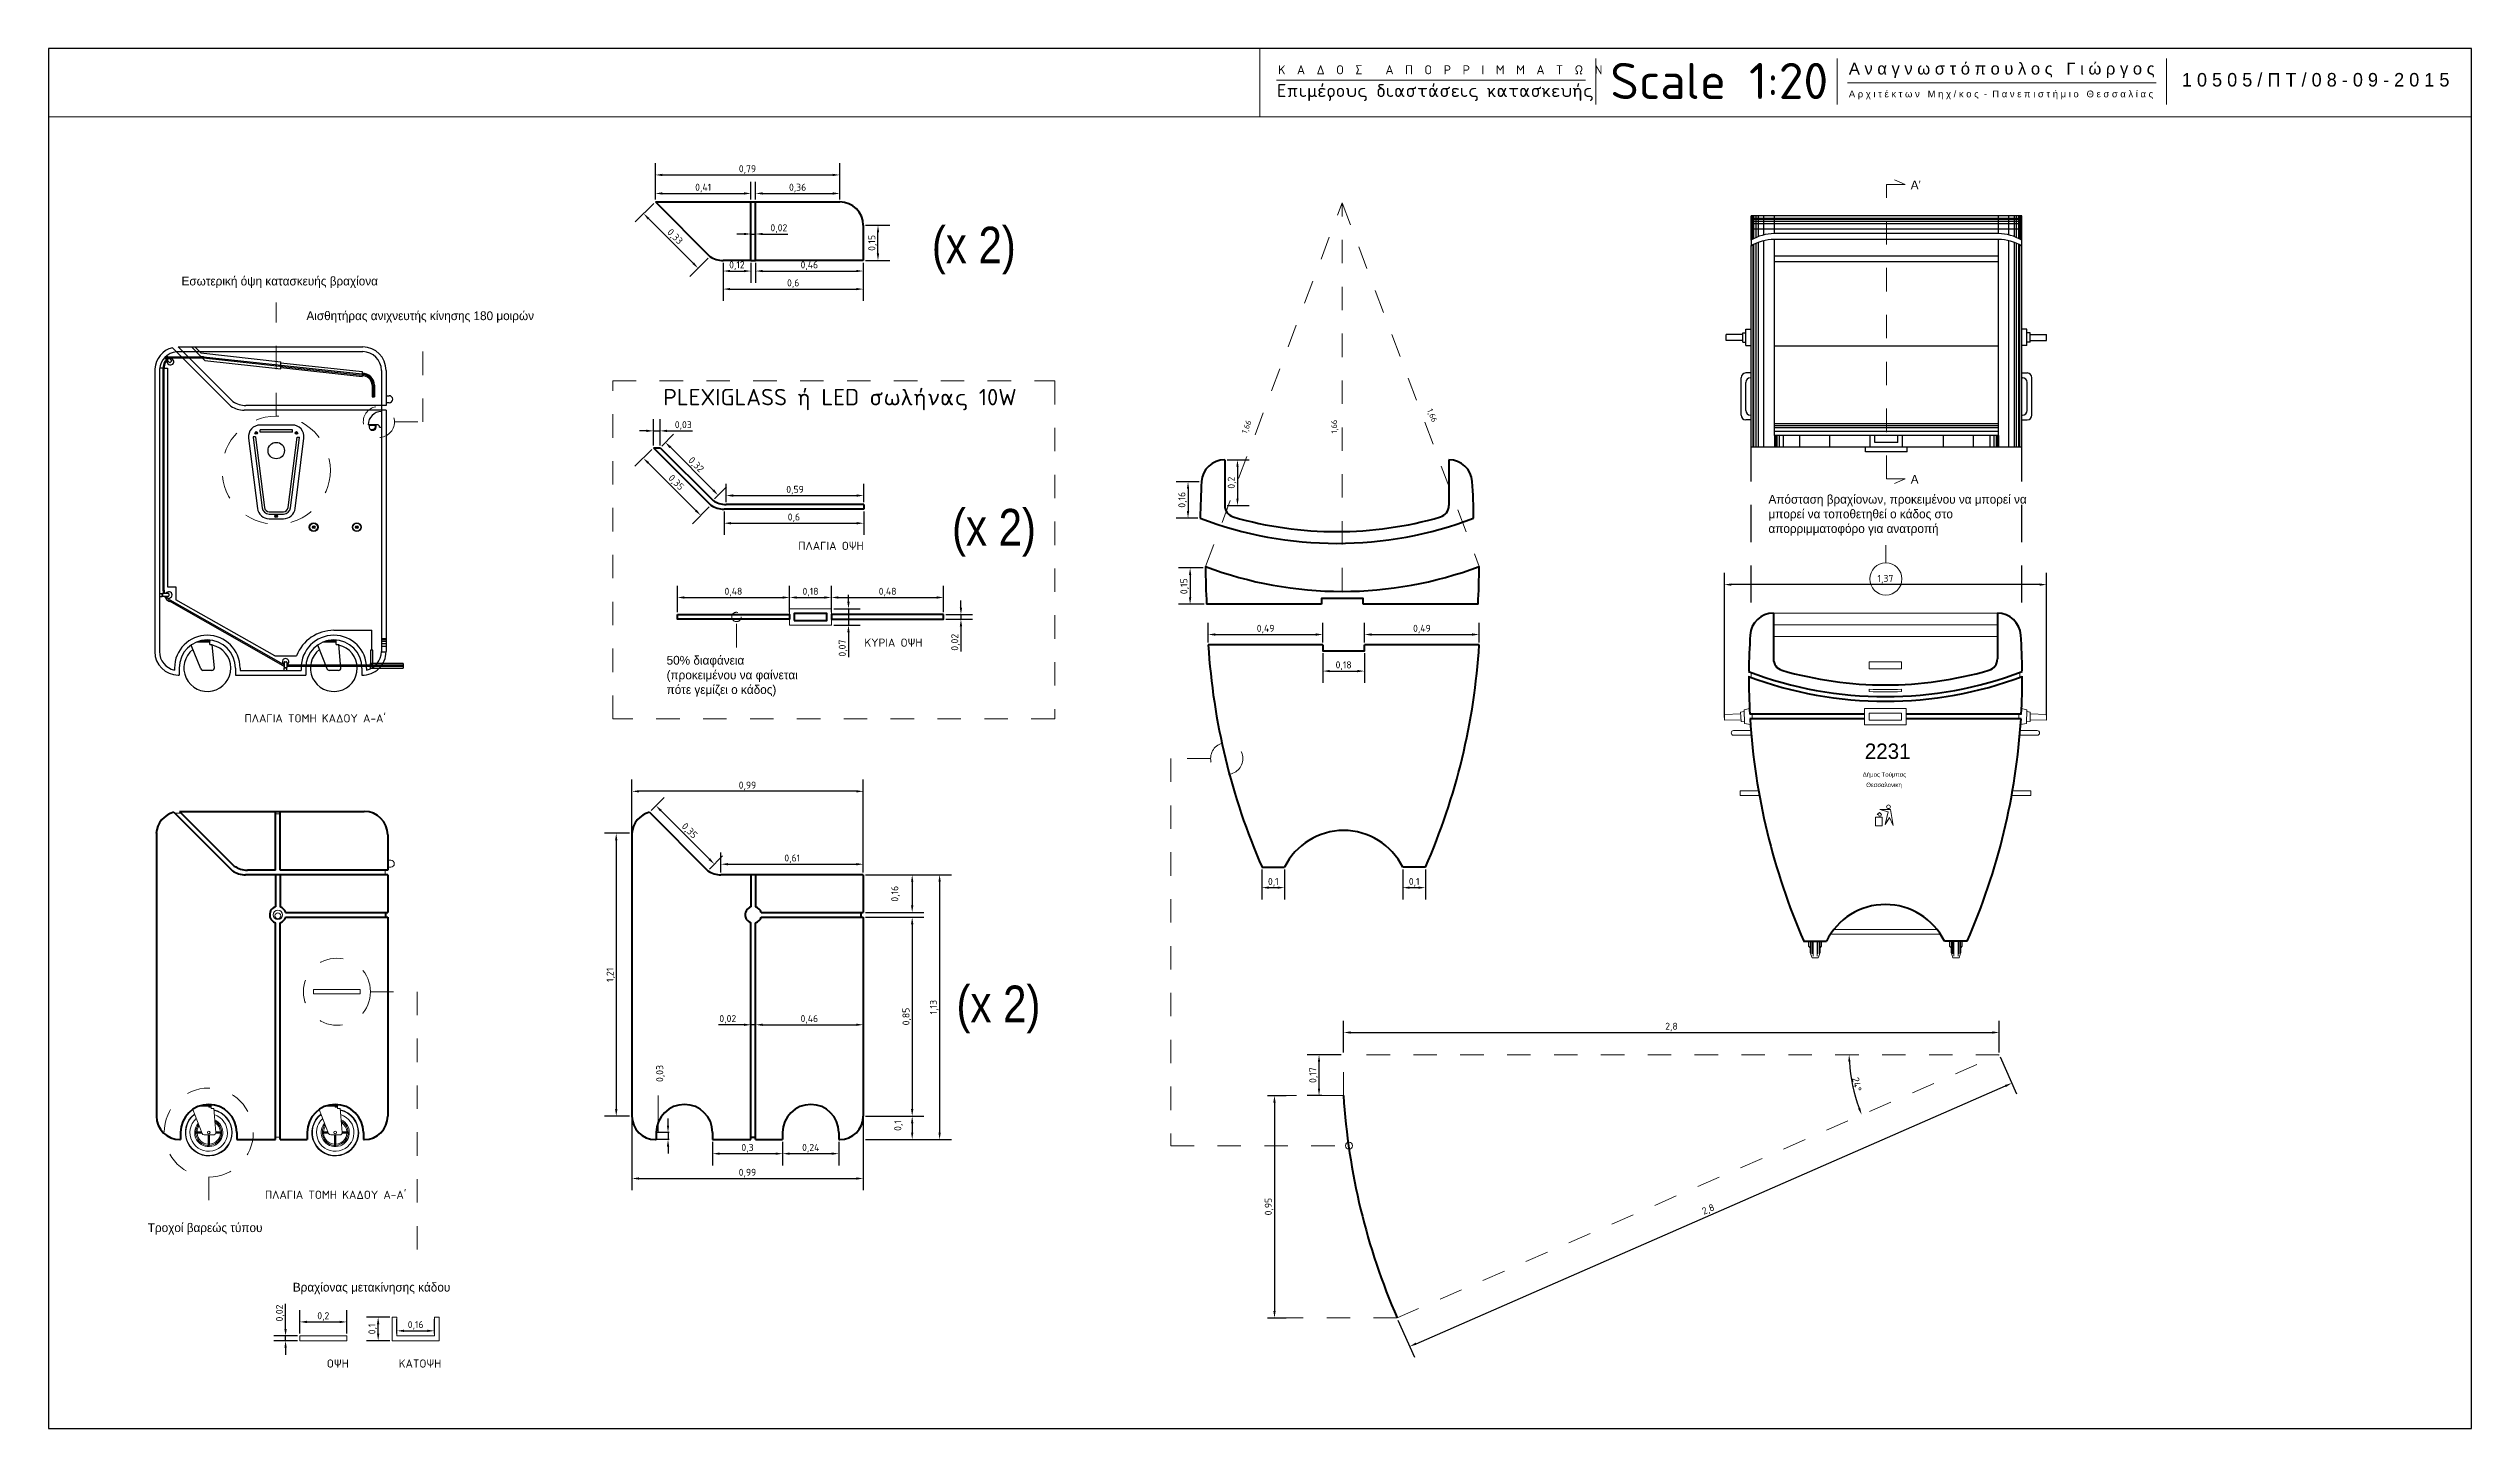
# Model space of a CAD drawing. Header units: millimetres. Extents: x 1077.9 to 1156.3, y 218.3 to 239.8.
# Drawn here: x 1146 to 1156.34, y 218.52 to 224.41 of the extents above; entities that cross this region are included whole.
import ezdxf

# ---------------------------------------------------------------- set-up
doc = ezdxf.new("R2010")
doc.units = ezdxf.units.MM
doc.header["$PDMODE"] = 34
doc.linetypes.add('HIDDEN2', pattern=[4.7625, 3.175, -1.5875])
doc.styles.get("Standard").update_dxf_attribs({"font": 'isocpeur.ttf'})
doc.dimstyles.new('ISO-25', dxfattribs={"dimtxt": 0.03, "dimasz": 0.03, "dimexe": 0.05, "dimexo": 0.01, "dimgap": 0.005, "dimtad": 1, "dimtxsty": 'Standard', "dimcen": 0.1, "dimadec": 0, "dimazin": 0, "dimtfac": 1, "dimtmove": 0, "dimatfit": 3, "dimfxl": 1, "dimarcsym": 0})

msp = doc.modelspace()

# ---------------------------------------------------------------- texts
at = {"color": 1, "lineweight": 5, "attachment_point": 1}
for s, insert, char_height, width in [('Κ  Α  Δ  Ο  Σ    Α  Π  Ο  Ρ  Ρ  Ι  Μ  Μ  Α  Τ  Ω  Ν', (1151.244, 224.334), 0.0385, 1.68222), ('Scale 1:20', (1152.662, 224.344), 0.154, 6.72887), ('{\\fArial|b0|i0|c0|p34;Α ν α γ ν ω σ τ ό π ο υ λ ο ς   Γ ι ώ ρ γ ο ς}', (1153.68, 224.345), 0.05056, 1.6874), ('{\\fCentury Gothic|b0|i0|c0|p34;1 0 5 0 5 / Π Τ / 0 8 - 0 9 - 2 0 1 5}', (1155.101, 224.301), 0.05775, 2.52333), ('Επιμέρους διαστάσεις κατασκευής', (1151.24, 224.254), 0.05544, 2.42239), ('{\\fArial|b0|i0|c0|p34;A ρ χ ι τ έ κ τ ω ν   Μ η χ / κ ο ς  -  Π α ν ε π ι σ τ ή μ ι ο   Θ ε σ σ α λ ί α ς}', (1153.68, 224.226), 0.028881, 1.50416), ("{\\fCentury Gothic|b0|i0|c0|p34;A'}", (1153.944, 223.842), 0.0375, 1.11755), ('{\\fArial Narrow|b0|i0|c0|p34;(x 2)}', (1149.767, 223.645), 0.15625, 0.34912), ('{\\fCentury Gothic|b0|i0|c161|p34;Εσωτερική όψη κατασκευής βραχίονα}', (1146.565, 223.432), 0.0375, 1.11755), ('{\\fCentury Gothic|b0|i0|c161|p34;Αισθητήρας ανιχνευτής κίνησης 180 μοιρών}', (1147.098, 223.284), 0.0375, 1.11755), ('PLEXIGLASS ή LED σωλήνας 10W ', (1148.621, 222.953), 0.07, 3.05858), ('{\\fCentury Gothic|b0|i0|c0|p34;A}', (1153.944, 222.586), 0.0375, 1.11755), ('{\\fArial Narrow|b0|i0|c0|p34;(x 2)}', (1149.853, 222.441), 0.15625, 0.34912), ('{\\fCentury Gothic|b0|i0|c161|p34;Απόσταση βραχίονων, προκειμένου να μπορεί να μπορεί να τοποθετηθεί ο κάδος στο απορριμματοφόρο για ανατροπή}', (1153.337, 222.501), 0.0375, 1.11755), ('ΠΛΑΓΙΑ ΟΨΗ', (1149.197, 222.301), 0.035, 1.52929), ('{\\fCentury Gothic|b0|i0|c0|p34;50% \\fCentury Gothic|b0|i0|c161|p34;διαφάνεια\\P(προκειμένου να φαίνεται \\Pπότε γεμίζει ο κάδος)}', (1148.635, 221.814), 0.0375, 1.11755), ('ΚΥΡΙΑ ΟΨΗ', (1149.479, 221.888), 0.035, 1.52929), ("ΠΛΑΓΙΑ ΤΟΜΗ ΚΑΔΟΥ A-A'", (1146.834, 221.565), 0.035, 1.52929), ('{\\fCentury Gothic|b0|i0|c161|p34;2231}', (1153.748, 221.44), 0.06562, 0.0093), ('{\\fCentury Gothic|b0|i0|c161|p34;Δήμος Τούμπας}', (1153.739, 221.317), 0.01875, 0.35718), ('{\\fCentury Gothic|b0|i0|c161|p34;Θεσσαλονικη}', (1153.754, 221.273), 0.01875, 0.00266), ('{\\fArial Narrow|b0|i0|c0|p34;(x 2)}', (1149.872, 220.407), 0.15625, 0.34912), ("ΠΛΑΓΙΑ ΤΟΜΗ ΚΑΔΟΥ A-A'", (1146.921, 219.532), 0.035, 1.52929), ('{\\fCentury Gothic|b0|i0|c161|p34;Τροχοί βαρεώς τύπου}', (1146.421, 219.393), 0.0375, 1.11755), ('{\\fCentury Gothic|b0|i0|c161|p34;Βραχίονας μετακίνησης κάδου}', (1147.04, 219.139), 0.0375, 1.11755), ('ΟΨΗ', (1147.185, 218.812), 0.035, 1.52929), ('KATΟΨΗ', (1147.492, 218.812), 0.035, 1.52929)]:
    msp.add_mtext(s, dxfattribs=dict(at, insert=insert, char_height=char_height, width=width))
at = {"color": 1, "linetype": 'HIDDEN2', "lineweight": 5, "ltscale": 0.02, "char_height": 0.025}
for insert, attachment_point, rotation in [((1151.925, 222.818), 3, 292.3022), ((1151.087, 222.769), 1, 67.6978), ((1151.471, 222.763), 1, 90)]:
    msp.add_mtext_dynamic_manual_height_columns('1,66', width=0.13564, gutter_width=12.5, heights=[0], dxfattribs=dict(at, insert=insert, attachment_point=attachment_point, rotation=rotation))

# ---------------------------------------------------------------- blocks, each defined once
blk = doc.blocks.new('*D98')
at = {"color": 0, "lineweight": -2, "transparency": 16777216}
for p, q in [((1153.149, 221.551), (1153.149, 222.168)), ((1154.494, 222.118), (1153.179, 222.118)), ((1154.524, 221.561), (1154.524, 222.168))]:
    blk.add_line(p, q, dxfattribs=at)
at = {"color": 0, "transparency": 16777216}
for points in [[(1153.179, 222.123), (1153.179, 222.113), (1153.149, 222.118)], [(1154.494, 222.123), (1154.494, 222.113), (1154.524, 222.118)]]:
    blk.add_solid(points, dxfattribs=at)
at = {"layer": 'Defpoints', "color": 0, "transparency": 16777216}
for p in [(1153.149, 222.118), (1153.149, 221.541), (1154.524, 221.551)]:
    blk.add_point(p, dxfattribs=at)
at = {"color": 0, "lineweight": 5, "transparency": 16777216, "insert": (1153.836, 222.141), "char_height": 0.03, "attachment_point": 5}
blk.add_mtext('1,37', dxfattribs=at)
blk = doc.blocks.new('*D101')
at = {"color": 0, "lineweight": -2, "transparency": 16777216}
for p, q in [((1151.524, 220.122), (1151.524, 220.257)), ((1154.322, 220.122), (1154.322, 220.257)), ((1151.554, 220.207), (1154.292, 220.207))]:
    blk.add_line(p, q, dxfattribs=at)
at = {"color": 0, "transparency": 16777216}
for points in [[(1151.554, 220.212), (1151.554, 220.202), (1151.524, 220.207)], [(1154.292, 220.212), (1154.292, 220.202), (1154.322, 220.207)]]:
    blk.add_solid(points, dxfattribs=at)
at = {"layer": 'Defpoints', "color": 0, "transparency": 16777216}
for p in [(1154.322, 220.207), (1151.524, 220.112), (1154.322, 220.112)]:
    blk.add_point(p, dxfattribs=at)
at = {"color": 0, "lineweight": 5, "transparency": 16777216, "insert": (1152.923, 220.23), "char_height": 0.03, "attachment_point": 5}
blk.add_mtext('2,8', dxfattribs=at)
blk = doc.blocks.new('*D102')
at = {"color": 0, "lineweight": -2, "transparency": 16777216}
for p, q in [((1154.326, 220.103), (1154.395, 219.945)), ((1151.833, 218.879), (1154.348, 219.979)), ((1151.756, 218.98), (1151.826, 218.822))]:
    blk.add_line(p, q, dxfattribs=at)
at = {"color": 0, "transparency": 16777216}
for points in [[(1154.346, 219.983), (1154.35, 219.974), (1154.375, 219.991)], [(1151.831, 218.884), (1151.835, 218.875), (1151.806, 218.867)]]:
    blk.add_solid(points, dxfattribs=at)
at = {"layer": 'Defpoints', "color": 0, "transparency": 16777216}
for p in [(1154.322, 220.112), (1154.375, 219.991), (1151.752, 218.989)]:
    blk.add_point(p, dxfattribs=at)
at = {"color": 0, "lineweight": 5, "transparency": 16777216, "insert": (1153.081, 219.45), "char_height": 0.03, "attachment_point": 5, "rotation": 23.6115}
blk.add_mtext('2,8', dxfattribs=at)
blk = doc.blocks.new('*D99')
at = {"color": 0, "lineweight": -2, "transparency": 16777216}
for p, q in [((1151.513, 220.112), (1151.369, 220.112)), ((1151.419, 219.968), (1151.419, 220.082)), ((1151.431, 219.938), (1151.369, 219.938))]:
    blk.add_line(p, q, dxfattribs=at)
at = {"color": 0, "transparency": 16777216}
for points in [[(1151.414, 220.082), (1151.424, 220.082), (1151.419, 220.112)], [(1151.414, 219.968), (1151.424, 219.968), (1151.419, 219.938)]]:
    blk.add_solid(points, dxfattribs=at)
at = {"layer": 'Defpoints', "color": 0, "transparency": 16777216}
for p in [(1151.419, 220.112), (1151.523, 220.112), (1151.441, 219.938)]:
    blk.add_point(p, dxfattribs=at)
at = {"color": 0, "lineweight": 5, "transparency": 16777216, "insert": (1151.396, 220.025), "char_height": 0.03, "attachment_point": 5, "rotation": 90}
blk.add_mtext('0,17', dxfattribs=at)
blk = doc.blocks.new('*D103')
at = {"color": 0, "lineweight": -2, "transparency": 16777216}
for p, q in [((1151.199, 219.938), (1151.279, 219.938)), ((1151.229, 219.908), (1151.229, 219.019)), ((1151.199, 218.989), (1151.279, 218.989))]:
    blk.add_line(p, q, dxfattribs=at)
at = {"color": 0, "transparency": 16777216}
for points in [[(1151.224, 219.908), (1151.234, 219.908), (1151.229, 219.938)], [(1151.224, 219.019), (1151.234, 219.019), (1151.229, 218.989)]]:
    blk.add_solid(points, dxfattribs=at)
at = {"layer": 'Defpoints', "color": 0, "transparency": 16777216}
for p in [(1151.189, 219.938), (1151.189, 218.989), (1151.229, 218.989)]:
    blk.add_point(p, dxfattribs=at)
at = {"color": 0, "lineweight": 5, "transparency": 16777216, "insert": (1151.206, 219.464), "char_height": 0.03, "attachment_point": 5, "rotation": 90}
blk.add_mtext('0,95', dxfattribs=at)
blk = doc.blocks.new('*D105')
at = {"color": 0, "lineweight": -2, "transparency": 16777216}
for p, q in [((1150.946, 221.871), (1150.946, 221.955)), ((1150.976, 221.905), (1151.405, 221.905)), ((1151.435, 221.871), (1151.435, 221.955))]:
    blk.add_line(p, q, dxfattribs=at)
at = {"color": 0, "transparency": 16777216}
for points in [[(1150.976, 221.91), (1150.976, 221.9), (1150.946, 221.905)], [(1151.405, 221.91), (1151.405, 221.9), (1151.435, 221.905)]]:
    blk.add_solid(points, dxfattribs=at)
at = {"layer": 'Defpoints', "color": 0, "transparency": 16777216}
for p in [(1151.435, 221.905), (1150.946, 221.861), (1151.435, 221.861)]:
    blk.add_point(p, dxfattribs=at)
at = {"color": 0, "lineweight": 5, "transparency": 16777216, "insert": (1151.191, 221.928), "char_height": 0.03, "attachment_point": 5}
blk.add_mtext('0,49', dxfattribs=at)
blk = doc.blocks.new('*D106')
at = {"color": 0, "lineweight": -2, "transparency": 16777216}
for p, q in [((1151.613, 221.871), (1151.613, 221.955)), ((1151.643, 221.905), (1152.072, 221.905)), ((1152.102, 221.871), (1152.102, 221.955))]:
    blk.add_line(p, q, dxfattribs=at)
at = {"color": 0, "transparency": 16777216}
for points in [[(1151.643, 221.91), (1151.643, 221.9), (1151.613, 221.905)], [(1152.072, 221.91), (1152.072, 221.9), (1152.102, 221.905)]]:
    blk.add_solid(points, dxfattribs=at)
at = {"layer": 'Defpoints', "color": 0, "transparency": 16777216}
for p in [(1152.102, 221.905), (1151.613, 221.861), (1152.102, 221.861)]:
    blk.add_point(p, dxfattribs=at)
at = {"color": 0, "lineweight": 5, "transparency": 16777216, "insert": (1151.858, 221.928), "char_height": 0.03, "attachment_point": 5}
blk.add_mtext('0,49', dxfattribs=at)
blk = doc.blocks.new('*D107')
at = {"color": 0, "lineweight": -2, "transparency": 16777216}
for p, q in [((1151.435, 221.826), (1151.435, 221.699)), ((1151.613, 221.826), (1151.613, 221.699)), ((1151.465, 221.749), (1151.583, 221.749))]:
    blk.add_line(p, q, dxfattribs=at)
at = {"color": 0, "transparency": 16777216}
for points in [[(1151.465, 221.754), (1151.465, 221.744), (1151.435, 221.749)], [(1151.583, 221.754), (1151.583, 221.744), (1151.613, 221.749)]]:
    blk.add_solid(points, dxfattribs=at)
at = {"layer": 'Defpoints', "color": 0, "transparency": 16777216}
for p in [(1151.435, 221.836), (1151.613, 221.836), (1151.613, 221.749)]:
    blk.add_point(p, dxfattribs=at)
at = {"color": 0, "lineweight": 5, "transparency": 16777216, "insert": (1151.524, 221.772), "char_height": 0.03, "attachment_point": 5}
blk.add_mtext('0,18', dxfattribs=at)
blk = doc.blocks.new('*D108')
at = {"color": 0, "lineweight": -2, "transparency": 16777216}
for p, q in [((1150.908, 222.557), (1150.81, 222.557)), ((1150.86, 222.527), (1150.86, 222.432)), ((1150.902, 222.402), (1150.81, 222.402))]:
    blk.add_line(p, q, dxfattribs=at)
at = {"color": 0, "transparency": 16777216}
for points in [[(1150.855, 222.527), (1150.865, 222.527), (1150.86, 222.557)], [(1150.855, 222.432), (1150.865, 222.432), (1150.86, 222.402)]]:
    blk.add_solid(points, dxfattribs=at)
at = {"layer": 'Defpoints', "color": 0, "transparency": 16777216}
for p in [(1150.918, 222.557), (1150.86, 222.402), (1150.912, 222.402)]:
    blk.add_point(p, dxfattribs=at)
at = {"color": 0, "lineweight": 5, "transparency": 16777216, "insert": (1150.837, 222.48), "char_height": 0.03, "attachment_point": 5, "rotation": 90}
blk.add_mtext('0,16', dxfattribs=at)
blk = doc.blocks.new('*D110')
at = {"color": 0, "lineweight": -2, "transparency": 16777216}
for p, q in [((1151.027, 222.651), (1151.121, 222.651)), ((1151.071, 222.621), (1151.071, 222.485)), ((1151.027, 222.455), (1151.121, 222.455))]:
    blk.add_line(p, q, dxfattribs=at)
at = {"color": 0, "transparency": 16777216}
for points in [[(1151.066, 222.621), (1151.076, 222.621), (1151.071, 222.651)], [(1151.066, 222.485), (1151.076, 222.485), (1151.071, 222.455)]]:
    blk.add_solid(points, dxfattribs=at)
at = {"layer": 'Defpoints', "color": 0, "transparency": 16777216}
for p in [(1151.017, 222.651), (1151.017, 222.455), (1151.071, 222.455)]:
    blk.add_point(p, dxfattribs=at)
at = {"color": 0, "lineweight": 5, "transparency": 16777216, "insert": (1151.048, 222.553), "char_height": 0.03, "attachment_point": 5, "rotation": 90}
blk.add_mtext('0,2', dxfattribs=at)
blk = doc.blocks.new('*D112')
at = {"color": 0, "lineweight": -2, "transparency": 16777216}
for p, q in [((1150.925, 222.189), (1150.819, 222.189)), ((1150.869, 222.159), (1150.869, 222.064)), ((1150.929, 222.034), (1150.819, 222.034))]:
    blk.add_line(p, q, dxfattribs=at)
at = {"color": 0, "transparency": 16777216}
for points in [[(1150.864, 222.159), (1150.874, 222.159), (1150.869, 222.189)], [(1150.864, 222.064), (1150.874, 222.064), (1150.869, 222.034)]]:
    blk.add_solid(points, dxfattribs=at)
at = {"layer": 'Defpoints', "color": 0, "transparency": 16777216}
for p in [(1150.935, 222.189), (1150.869, 222.034), (1150.939, 222.034)]:
    blk.add_point(p, dxfattribs=at)
at = {"color": 0, "lineweight": 5, "transparency": 16777216, "insert": (1150.846, 222.111), "char_height": 0.03, "attachment_point": 5, "rotation": 90}
blk.add_mtext('0,15', dxfattribs=at)
blk = doc.blocks.new('*D113')
at = {"color": 0, "lineweight": -2, "transparency": 16777216}
for p, q in [((1151.175, 220.902), (1151.175, 220.775)), ((1151.272, 220.902), (1151.272, 220.775)), ((1151.205, 220.825), (1151.242, 220.825))]:
    blk.add_line(p, q, dxfattribs=at)
at = {"color": 0, "transparency": 16777216}
for points in [[(1151.205, 220.83), (1151.205, 220.82), (1151.175, 220.825)], [(1151.242, 220.83), (1151.242, 220.82), (1151.272, 220.825)]]:
    blk.add_solid(points, dxfattribs=at)
at = {"layer": 'Defpoints', "color": 0, "transparency": 16777216}
for p in [(1151.175, 220.912), (1151.272, 220.912), (1151.272, 220.825)]:
    blk.add_point(p, dxfattribs=at)
at = {"color": 0, "lineweight": 5, "transparency": 16777216, "insert": (1151.224, 220.848), "char_height": 0.03, "attachment_point": 5}
blk.add_mtext('0,1', dxfattribs=at)
blk = doc.blocks.new('*D100')
at = {"color": 0, "lineweight": -2, "transparency": 16777216}
for p, q in [((1151.776, 220.902), (1151.776, 220.775)), ((1151.873, 220.902), (1151.873, 220.775)), ((1151.806, 220.825), (1151.843, 220.825))]:
    blk.add_line(p, q, dxfattribs=at)
at = {"color": 0, "transparency": 16777216}
for points in [[(1151.806, 220.83), (1151.806, 220.82), (1151.776, 220.825)], [(1151.843, 220.83), (1151.843, 220.82), (1151.873, 220.825)]]:
    blk.add_solid(points, dxfattribs=at)
at = {"layer": 'Defpoints', "color": 0, "transparency": 16777216}
for p in [(1151.776, 220.912), (1151.873, 220.912), (1151.873, 220.825)]:
    blk.add_point(p, dxfattribs=at)
at = {"color": 0, "lineweight": 5, "transparency": 16777216, "insert": (1151.825, 220.848), "char_height": 0.03, "attachment_point": 5}
blk.add_mtext('0,1', dxfattribs=at)
blk = doc.blocks.new('*D135')
at = {"color": 0, "lineweight": -2, "transparency": 16777216}
for p, q in [((1149.484, 220.88), (1149.733, 220.88)), ((1149.683, 220.85), (1149.683, 220.749)), ((1149.484, 220.719), (1149.733, 220.719))]:
    blk.add_line(p, q, dxfattribs=at)
at = {"color": 0, "transparency": 16777216}
for points in [[(1149.678, 220.85), (1149.688, 220.85), (1149.683, 220.88)], [(1149.678, 220.749), (1149.688, 220.749), (1149.683, 220.719)]]:
    blk.add_solid(points, dxfattribs=at)
at = {"layer": 'Defpoints', "color": 0, "transparency": 16777216}
for p in [(1149.474, 220.88), (1149.474, 220.719), (1149.683, 220.719)]:
    blk.add_point(p, dxfattribs=at)
at = {"color": 0, "lineweight": 5, "transparency": 16777216, "insert": (1149.612, 220.799), "char_height": 0.03, "attachment_point": 5, "rotation": 90}
blk.add_mtext('0,16', dxfattribs=at)
blk = doc.blocks.new('*D136')
at = {"color": 0, "lineweight": -2, "transparency": 16777216}
for p, q in [((1149.484, 220.699), (1149.733, 220.699)), ((1149.683, 220.669), (1149.683, 219.88)), ((1149.484, 219.85), (1149.733, 219.85))]:
    blk.add_line(p, q, dxfattribs=at)
at = {"color": 0, "transparency": 16777216}
for points in [[(1149.678, 220.669), (1149.688, 220.669), (1149.683, 220.699)], [(1149.678, 219.88), (1149.688, 219.88), (1149.683, 219.85)]]:
    blk.add_solid(points, dxfattribs=at)
at = {"layer": 'Defpoints', "color": 0, "transparency": 16777216}
for p in [(1149.474, 220.699), (1149.474, 219.85), (1149.683, 219.85)]:
    blk.add_point(p, dxfattribs=at)
at = {"color": 0, "lineweight": 5, "transparency": 16777216, "insert": (1149.66, 220.275), "char_height": 0.03, "attachment_point": 5, "rotation": 90}
blk.add_mtext('0,85', dxfattribs=at)
blk = doc.blocks.new('*D130')
at = {"color": 0, "lineweight": -2, "transparency": 16777216}
for p, q in [((1149.484, 219.85), (1149.733, 219.85)), ((1149.484, 219.75), (1149.733, 219.75)), ((1149.683, 219.82), (1149.683, 219.78))]:
    blk.add_line(p, q, dxfattribs=at)
at = {"color": 0, "transparency": 16777216}
for points in [[(1149.678, 219.82), (1149.688, 219.82), (1149.683, 219.85)], [(1149.678, 219.78), (1149.688, 219.78), (1149.683, 219.75)]]:
    blk.add_solid(points, dxfattribs=at)
at = {"layer": 'Defpoints', "color": 0, "transparency": 16777216}
for p in [(1149.474, 219.85), (1149.474, 219.75), (1149.683, 219.75)]:
    blk.add_point(p, dxfattribs=at)
at = {"color": 0, "lineweight": 5, "transparency": 16777216, "insert": (1149.625, 219.81), "char_height": 0.03, "attachment_point": 5, "rotation": 90}
blk.add_mtext('0,1', dxfattribs=at)
blk = doc.blocks.new('*D131')
at = {"color": 0, "lineweight": -2, "transparency": 16777216}
for p, q in [((1148.641, 219.81), (1148.641, 219.84)), ((1148.646, 219.78), (1148.591, 219.78)), ((1148.646, 219.75), (1148.591, 219.75)), ((1148.641, 219.78), (1148.641, 219.75)), ((1148.641, 219.72), (1148.641, 219.69))]:
    blk.add_line(p, q, dxfattribs=at)
at = {"color": 0, "transparency": 16777216}
for points in [[(1148.636, 219.81), (1148.646, 219.81), (1148.641, 219.78)], [(1148.636, 219.72), (1148.646, 219.72), (1148.641, 219.75)]]:
    blk.add_solid(points, dxfattribs=at)
at = {"layer": 'Defpoints', "color": 0, "transparency": 16777216}
for p in [(1148.641, 219.75), (1148.656, 219.78), (1148.656, 219.75)]:
    blk.add_point(p, dxfattribs=at)
at = {"color": 0, "lineweight": 5, "transparency": 16777216, "insert": (1148.609, 220.032), "char_height": 0.03, "attachment_point": 5, "rotation": 90}
blk.add_mtext('0,03', dxfattribs=at)
blk = doc.blocks.new('*D132')
at = {"color": 0, "lineweight": -2, "transparency": 16777216}
for p, q in [((1149.484, 220.88), (1149.85, 220.88)), ((1149.8, 220.85), (1149.8, 219.78)), ((1149.484, 219.75), (1149.85, 219.75))]:
    blk.add_line(p, q, dxfattribs=at)
at = {"color": 0, "transparency": 16777216}
for points in [[(1149.795, 220.85), (1149.805, 220.85), (1149.8, 220.88)], [(1149.795, 219.78), (1149.805, 219.78), (1149.8, 219.75)]]:
    blk.add_solid(points, dxfattribs=at)
at = {"layer": 'Defpoints', "color": 0, "transparency": 16777216}
for p in [(1149.474, 220.88), (1149.474, 219.75), (1149.8, 219.75)]:
    blk.add_point(p, dxfattribs=at)
at = {"color": 0, "lineweight": 5, "transparency": 16777216, "insert": (1149.777, 220.315), "char_height": 0.03, "attachment_point": 5, "rotation": 90}
blk.add_mtext('1,13', dxfattribs=at)
blk = doc.blocks.new('*D133')
at = {"color": 0, "lineweight": -2, "transparency": 16777216}
for p, q in [((1148.831, 219.74), (1148.831, 219.64)), ((1149.13, 219.74), (1149.13, 219.64)), ((1148.861, 219.69), (1149.1, 219.69))]:
    blk.add_line(p, q, dxfattribs=at)
at = {"color": 0, "transparency": 16777216}
for points in [[(1148.861, 219.695), (1148.861, 219.685), (1148.831, 219.69)], [(1149.1, 219.695), (1149.1, 219.685), (1149.13, 219.69)]]:
    blk.add_solid(points, dxfattribs=at)
at = {"layer": 'Defpoints', "color": 0, "transparency": 16777216}
for p in [(1148.831, 219.75), (1149.13, 219.75), (1149.13, 219.69)]:
    blk.add_point(p, dxfattribs=at)
at = {"color": 0, "lineweight": 5, "transparency": 16777216, "insert": (1148.98, 219.713), "char_height": 0.03, "attachment_point": 5}
blk.add_mtext('0,3', dxfattribs=at)
blk = doc.blocks.new('*D139')
at = {"color": 0, "lineweight": -2, "transparency": 16777216}
for p, q in [((1149.13, 219.74), (1149.13, 219.64)), ((1149.37, 219.74), (1149.37, 219.64)), ((1149.16, 219.69), (1149.34, 219.69))]:
    blk.add_line(p, q, dxfattribs=at)
at = {"color": 0, "transparency": 16777216}
for points in [[(1149.16, 219.695), (1149.16, 219.685), (1149.13, 219.69)], [(1149.34, 219.695), (1149.34, 219.685), (1149.37, 219.69)]]:
    blk.add_solid(points, dxfattribs=at)
at = {"layer": 'Defpoints', "color": 0, "transparency": 16777216}
for p in [(1149.13, 219.75), (1149.37, 219.75), (1149.37, 219.69)]:
    blk.add_point(p, dxfattribs=at)
at = {"color": 0, "lineweight": 5, "transparency": 16777216, "insert": (1149.25, 219.713), "char_height": 0.03, "attachment_point": 5}
blk.add_mtext('0,24', dxfattribs=at)
blk = doc.blocks.new('*D140')
at = {"color": 0, "lineweight": -2, "transparency": 16777216}
for p, q in [((1148.487, 219.84), (1148.487, 219.534)), ((1149.474, 219.84), (1149.474, 219.534)), ((1148.517, 219.584), (1149.444, 219.584))]:
    blk.add_line(p, q, dxfattribs=at)
at = {"color": 0, "transparency": 16777216}
for points in [[(1148.517, 219.589), (1148.517, 219.579), (1148.487, 219.584)], [(1149.444, 219.589), (1149.444, 219.579), (1149.474, 219.584)]]:
    blk.add_solid(points, dxfattribs=at)
at = {"layer": 'Defpoints', "color": 0, "transparency": 16777216}
for p in [(1148.487, 219.85), (1149.474, 219.85), (1149.474, 219.584)]:
    blk.add_point(p, dxfattribs=at)
at = {"color": 0, "lineweight": 5, "transparency": 16777216, "insert": (1148.98, 219.607), "char_height": 0.03, "attachment_point": 5}
blk.add_mtext('0,99', dxfattribs=at)
blk = doc.blocks.new('*D141')
at = {"color": 0, "lineweight": -2, "transparency": 16777216}
for p, q in [((1148.477, 221.057), (1148.37, 221.057)), ((1148.42, 221.027), (1148.42, 219.88)), ((1148.477, 219.85), (1148.37, 219.85))]:
    blk.add_line(p, q, dxfattribs=at)
at = {"color": 0, "transparency": 16777216}
for points in [[(1148.415, 221.027), (1148.425, 221.027), (1148.42, 221.057)], [(1148.415, 219.88), (1148.425, 219.88), (1148.42, 219.85)]]:
    blk.add_solid(points, dxfattribs=at)
at = {"layer": 'Defpoints', "color": 0, "transparency": 16777216}
for p in [(1148.487, 221.057), (1148.42, 219.85), (1148.487, 219.85)]:
    blk.add_point(p, dxfattribs=at)
at = {"color": 0, "lineweight": 5, "transparency": 16777216, "insert": (1148.397, 220.453), "char_height": 0.03, "attachment_point": 5, "rotation": 90}
blk.add_mtext('1,21', dxfattribs=at)
blk = doc.blocks.new('*D142')
at = {"color": 0, "lineweight": -2, "transparency": 16777216}
for p, q in [((1148.569, 221.154), (1148.625, 221.21)), ((1148.611, 221.154), (1148.818, 220.946)), ((1148.818, 220.904), (1148.874, 220.961))]:
    blk.add_line(p, q, dxfattribs=at)
at = {"color": 0, "transparency": 16777216}
for points in [[(1148.614, 221.157), (1148.607, 221.15), (1148.59, 221.175)], [(1148.821, 220.95), (1148.814, 220.943), (1148.839, 220.925)]]:
    blk.add_solid(points, dxfattribs=at)
at = {"layer": 'Defpoints', "color": 0, "transparency": 16777216}
for p in [(1148.562, 221.147), (1148.811, 220.897), (1148.839, 220.925)]:
    blk.add_point(p, dxfattribs=at)
at = {"color": 0, "lineweight": 5, "transparency": 16777216, "insert": (1148.731, 221.066), "char_height": 0.03, "attachment_point": 5, "rotation": 315}
blk.add_mtext('0,35', dxfattribs=at)
blk = doc.blocks.new('*D144')
at = {"color": 0, "lineweight": -2, "transparency": 16777216}
for p, q in [((1148.867, 220.89), (1148.867, 220.975)), ((1149.474, 220.89), (1149.474, 220.975)), ((1148.897, 220.925), (1149.444, 220.925))]:
    blk.add_line(p, q, dxfattribs=at)
at = {"color": 0, "transparency": 16777216}
for points in [[(1148.897, 220.93), (1148.897, 220.92), (1148.867, 220.925)], [(1149.444, 220.93), (1149.444, 220.92), (1149.474, 220.925)]]:
    blk.add_solid(points, dxfattribs=at)
at = {"layer": 'Defpoints', "color": 0, "transparency": 16777216}
for p in [(1148.867, 220.88), (1149.474, 220.925), (1149.474, 220.88)]:
    blk.add_point(p, dxfattribs=at)
at = {"color": 0, "lineweight": 5, "transparency": 16777216, "insert": (1149.171, 220.948), "char_height": 0.03, "attachment_point": 5}
blk.add_mtext('0,61', dxfattribs=at)
blk = doc.blocks.new('*D145')
at = {"color": 0, "lineweight": -2, "transparency": 16777216}
for p, q in [((1148.487, 220.89), (1148.487, 221.286)), ((1149.474, 220.89), (1149.474, 221.286)), ((1149.444, 221.236), (1148.517, 221.236))]:
    blk.add_line(p, q, dxfattribs=at)
at = {"color": 0, "transparency": 16777216}
for points in [[(1148.517, 221.241), (1148.517, 221.231), (1148.487, 221.236)], [(1149.444, 221.241), (1149.444, 221.231), (1149.474, 221.236)]]:
    blk.add_solid(points, dxfattribs=at)
at = {"layer": 'Defpoints', "color": 0, "transparency": 16777216}
for p in [(1148.487, 221.236), (1148.487, 220.88), (1149.474, 220.88)]:
    blk.add_point(p, dxfattribs=at)
at = {"color": 0, "lineweight": 5, "transparency": 16777216, "insert": (1148.98, 221.259), "char_height": 0.03, "attachment_point": 5}
blk.add_mtext('0,99', dxfattribs=at)
blk = doc.blocks.new('*D147')
at = {"color": 0, "lineweight": -2, "transparency": 16777216}
for p, q in [((1148.995, 220.223), (1148.995, 220.29)), ((1149.015, 220.223), (1149.015, 220.29)), ((1148.965, 220.24), (1148.857, 220.24)), ((1149.015, 220.24), (1148.995, 220.24)), ((1149.045, 220.24), (1149.075, 220.24))]:
    blk.add_line(p, q, dxfattribs=at)
at = {"color": 0, "transparency": 16777216}
for points in [[(1148.965, 220.245), (1148.965, 220.235), (1148.995, 220.24)], [(1149.045, 220.245), (1149.045, 220.235), (1149.015, 220.24)]]:
    blk.add_solid(points, dxfattribs=at)
at = {"layer": 'Defpoints', "color": 0, "transparency": 16777216}
for p in [(1148.995, 220.24), (1148.995, 220.213), (1149.015, 220.213)]:
    blk.add_point(p, dxfattribs=at)
at = {"color": 0, "lineweight": 5, "transparency": 16777216, "insert": (1148.896, 220.263), "char_height": 0.03, "attachment_point": 5}
blk.add_mtext('0,02', dxfattribs=at)
blk = doc.blocks.new('*D148')
at = {"color": 0, "lineweight": -2, "transparency": 16777216}
for p, q in [((1149.015, 220.25), (1149.015, 220.29)), ((1149.045, 220.24), (1149.444, 220.24)), ((1149.474, 220.23), (1149.474, 220.19))]:
    blk.add_line(p, q, dxfattribs=at)
at = {"color": 0, "transparency": 16777216}
for points in [[(1149.045, 220.245), (1149.045, 220.235), (1149.015, 220.24)], [(1149.444, 220.245), (1149.444, 220.235), (1149.474, 220.24)]]:
    blk.add_solid(points, dxfattribs=at)
at = {"layer": 'Defpoints', "color": 0, "transparency": 16777216}
for p in [(1149.015, 220.24), (1149.474, 220.24), (1149.474, 220.24)]:
    blk.add_point(p, dxfattribs=at)
at = {"color": 0, "lineweight": 5, "transparency": 16777216, "insert": (1149.244, 220.263), "char_height": 0.03, "attachment_point": 5}
blk.add_mtext('0,46', dxfattribs=at)
blk = doc.blocks.new('*D149')
at = {"color": 0, "lineweight": -2, "transparency": 16777216}
for p, q in [((1148.88, 222.43), (1148.88, 222.33)), ((1149.476, 222.43), (1149.476, 222.33)), ((1148.91, 222.38), (1149.446, 222.38))]:
    blk.add_line(p, q, dxfattribs=at)
at = {"color": 0, "transparency": 16777216}
for points in [[(1148.91, 222.385), (1148.91, 222.375), (1148.88, 222.38)], [(1149.446, 222.385), (1149.446, 222.375), (1149.476, 222.38)]]:
    blk.add_solid(points, dxfattribs=at)
at = {"layer": 'Defpoints', "color": 0, "transparency": 16777216}
for p in [(1148.88, 222.44), (1149.476, 222.44), (1149.476, 222.38)]:
    blk.add_point(p, dxfattribs=at)
at = {"color": 0, "lineweight": 5, "transparency": 16777216, "insert": (1149.178, 222.403), "char_height": 0.03, "attachment_point": 5}
blk.add_mtext('0,6', dxfattribs=at)
blk = doc.blocks.new('*D151')
at = {"color": 0, "lineweight": -2, "transparency": 16777216}
for p, q in [((1148.572, 222.695), (1148.5, 222.623)), ((1148.759, 222.434), (1148.556, 222.637)), ((1148.817, 222.45), (1148.745, 222.378))]:
    blk.add_line(p, q, dxfattribs=at)
at = {"color": 0, "transparency": 16777216}
for points in [[(1148.56, 222.641), (1148.553, 222.634), (1148.535, 222.658)], [(1148.763, 222.438), (1148.756, 222.431), (1148.781, 222.413)]]:
    blk.add_solid(points, dxfattribs=at)
at = {"layer": 'Defpoints', "color": 0, "transparency": 16777216}
for p in [(1148.535, 222.658), (1148.579, 222.702), (1148.824, 222.457)]:
    blk.add_point(p, dxfattribs=at)
at = {"color": 0, "lineweight": 5, "transparency": 16777216, "insert": (1148.674, 222.552), "char_height": 0.03, "attachment_point": 5, "rotation": 315}
blk.add_mtext('0,35', dxfattribs=at)
blk = doc.blocks.new('*D152')
at = {"color": 0, "lineweight": -2, "transparency": 16777216}
for p, q in [((1148.549, 222.774), (1148.519, 222.774)), ((1148.579, 222.712), (1148.579, 222.824)), ((1148.579, 222.774), (1148.607, 222.774)), ((1148.607, 222.712), (1148.607, 222.824)), ((1148.637, 222.774), (1148.745, 222.774))]:
    blk.add_line(p, q, dxfattribs=at)
at = {"color": 0, "transparency": 16777216}
for points in [[(1148.549, 222.779), (1148.549, 222.769), (1148.579, 222.774)], [(1148.637, 222.779), (1148.637, 222.769), (1148.607, 222.774)]]:
    blk.add_solid(points, dxfattribs=at)
at = {"layer": 'Defpoints', "color": 0, "transparency": 16777216}
for p in [(1148.607, 222.774), (1148.579, 222.702), (1148.607, 222.702)]:
    blk.add_point(p, dxfattribs=at)
at = {"color": 0, "lineweight": 5, "transparency": 16777216, "insert": (1148.706, 222.797), "char_height": 0.03, "attachment_point": 5}
blk.add_mtext('0,03', dxfattribs=at)
blk = doc.blocks.new('*D153')
at = {"color": 0, "lineweight": -2, "transparency": 16777216}
for p, q in [((1148.614, 222.709), (1148.665, 222.76)), ((1148.651, 222.704), (1148.834, 222.521)), ((1148.84, 222.484), (1148.891, 222.535))]:
    blk.add_line(p, q, dxfattribs=at)
at = {"color": 0, "transparency": 16777216}
for points in [[(1148.655, 222.707), (1148.647, 222.7), (1148.63, 222.725)], [(1148.838, 222.524), (1148.831, 222.517), (1148.855, 222.499)]]:
    blk.add_solid(points, dxfattribs=at)
at = {"layer": 'Defpoints', "color": 0, "transparency": 16777216}
for p in [(1148.607, 222.702), (1148.833, 222.477), (1148.855, 222.499)]:
    blk.add_point(p, dxfattribs=at)
at = {"color": 0, "lineweight": 5, "transparency": 16777216, "insert": (1148.759, 222.628), "char_height": 0.03, "attachment_point": 5, "rotation": 315}
blk.add_mtext('0,32', dxfattribs=at)
blk = doc.blocks.new('*D154')
at = {"color": 0, "lineweight": -2, "transparency": 16777216}
for p, q in [((1148.889, 222.47), (1148.889, 222.548)), ((1149.476, 222.47), (1149.476, 222.548)), ((1148.919, 222.498), (1149.446, 222.498))]:
    blk.add_line(p, q, dxfattribs=at)
at = {"color": 0, "transparency": 16777216}
for points in [[(1148.919, 222.503), (1148.919, 222.493), (1148.889, 222.498)], [(1149.446, 222.503), (1149.446, 222.493), (1149.476, 222.498)]]:
    blk.add_solid(points, dxfattribs=at)
at = {"layer": 'Defpoints', "color": 0, "transparency": 16777216}
for p in [(1148.889, 222.46), (1149.476, 222.498), (1149.476, 222.46)]:
    blk.add_point(p, dxfattribs=at)
at = {"color": 0, "lineweight": 5, "transparency": 16777216, "insert": (1149.183, 222.521), "char_height": 0.03, "attachment_point": 5}
blk.add_mtext('0,59', dxfattribs=at)
blk = doc.blocks.new('*D155')
at = {"color": 0, "lineweight": -2, "transparency": 16777216}
for p, q in [((1148.876, 223.491), (1148.876, 223.406)), ((1148.906, 223.456), (1148.965, 223.456)), ((1148.995, 223.491), (1148.995, 223.406))]:
    blk.add_line(p, q, dxfattribs=at)
at = {"color": 0, "transparency": 16777216}
for points in [[(1148.906, 223.461), (1148.906, 223.451), (1148.876, 223.456)], [(1148.965, 223.461), (1148.965, 223.451), (1148.995, 223.456)]]:
    blk.add_solid(points, dxfattribs=at)
at = {"layer": 'Defpoints', "color": 0, "transparency": 16777216}
for p in [(1148.876, 223.501), (1148.995, 223.501), (1148.995, 223.456)]:
    blk.add_point(p, dxfattribs=at)
at = {"color": 0, "lineweight": 5, "transparency": 16777216, "insert": (1148.935, 223.479), "char_height": 0.03, "attachment_point": 5}
blk.add_mtext('0,12', dxfattribs=at)
blk = doc.blocks.new('*D156')
at = {"color": 0, "lineweight": -2, "transparency": 16777216}
for p, q in [((1148.965, 223.614), (1148.935, 223.614)), ((1148.995, 223.616), (1148.995, 223.564)), ((1148.995, 223.614), (1149.015, 223.614)), ((1149.015, 223.616), (1149.015, 223.564)), ((1149.045, 223.614), (1149.152, 223.614))]:
    blk.add_line(p, q, dxfattribs=at)
at = {"color": 0, "transparency": 16777216}
for points in [[(1148.965, 223.619), (1148.965, 223.609), (1148.995, 223.614)], [(1149.045, 223.619), (1149.045, 223.609), (1149.015, 223.614)]]:
    blk.add_solid(points, dxfattribs=at)
at = {"layer": 'Defpoints', "color": 0, "transparency": 16777216}
for p in [(1148.995, 223.626), (1149.015, 223.626), (1149.015, 223.614)]:
    blk.add_point(p, dxfattribs=at)
at = {"color": 0, "lineweight": 5, "transparency": 16777216, "insert": (1149.114, 223.637), "char_height": 0.03, "attachment_point": 5}
blk.add_mtext('0,02', dxfattribs=at)
blk = doc.blocks.new('*D157')
at = {"color": 0, "lineweight": -2, "transparency": 16777216}
for p, q in [((1149.015, 223.491), (1149.015, 223.406)), ((1149.045, 223.456), (1149.444, 223.456)), ((1149.474, 223.491), (1149.474, 223.406))]:
    blk.add_line(p, q, dxfattribs=at)
at = {"color": 0, "transparency": 16777216}
for points in [[(1149.045, 223.461), (1149.045, 223.451), (1149.015, 223.456)], [(1149.444, 223.461), (1149.444, 223.451), (1149.474, 223.456)]]:
    blk.add_solid(points, dxfattribs=at)
at = {"layer": 'Defpoints', "color": 0, "transparency": 16777216}
for p in [(1149.015, 223.501), (1149.474, 223.501), (1149.474, 223.456)]:
    blk.add_point(p, dxfattribs=at)
at = {"color": 0, "lineweight": 5, "transparency": 16777216, "insert": (1149.244, 223.479), "char_height": 0.03, "attachment_point": 5}
blk.add_mtext('0,46', dxfattribs=at)
blk = doc.blocks.new('*D134')
at = {"color": 0, "lineweight": -2, "transparency": 16777216}
for p, q in [((1148.876, 223.491), (1148.876, 223.329)), ((1149.474, 223.491), (1149.474, 223.329)), ((1148.906, 223.379), (1149.444, 223.379))]:
    blk.add_line(p, q, dxfattribs=at)
at = {"color": 0, "transparency": 16777216}
for points in [[(1148.906, 223.384), (1148.906, 223.374), (1148.876, 223.379)], [(1149.444, 223.384), (1149.444, 223.374), (1149.474, 223.379)]]:
    blk.add_solid(points, dxfattribs=at)
at = {"layer": 'Defpoints', "color": 0, "transparency": 16777216}
for p in [(1148.876, 223.501), (1149.474, 223.501), (1149.474, 223.379)]:
    blk.add_point(p, dxfattribs=at)
at = {"color": 0, "lineweight": 5, "transparency": 16777216, "insert": (1149.175, 223.402), "char_height": 0.03, "attachment_point": 5}
blk.add_mtext('0,6', dxfattribs=at)
blk = doc.blocks.new('*D159')
at = {"color": 0, "lineweight": -2, "transparency": 16777216}
for p, q in [((1148.58, 223.744), (1148.501, 223.666)), ((1148.748, 223.489), (1148.558, 223.68)), ((1148.812, 223.511), (1148.734, 223.433))]:
    blk.add_line(p, q, dxfattribs=at)
at = {"color": 0, "transparency": 16777216}
for points in [[(1148.561, 223.683), (1148.554, 223.676), (1148.537, 223.701)], [(1148.752, 223.493), (1148.745, 223.486), (1148.769, 223.468)]]:
    blk.add_solid(points, dxfattribs=at)
at = {"layer": 'Defpoints', "color": 0, "transparency": 16777216}
for p in [(1148.537, 223.701), (1148.587, 223.751), (1148.82, 223.518)]:
    blk.add_point(p, dxfattribs=at)
at = {"color": 0, "lineweight": 5, "transparency": 16777216, "insert": (1148.669, 223.601), "char_height": 0.03, "attachment_point": 5, "rotation": 315}
blk.add_mtext('0,33', dxfattribs=at)
blk = doc.blocks.new('*D160')
at = {"color": 0, "lineweight": -2, "transparency": 16777216}
for p, q in [((1148.587, 223.761), (1148.587, 223.837)), ((1148.617, 223.787), (1148.965, 223.787)), ((1148.995, 223.761), (1148.995, 223.837))]:
    blk.add_line(p, q, dxfattribs=at)
at = {"color": 0, "transparency": 16777216}
for points in [[(1148.617, 223.792), (1148.617, 223.782), (1148.587, 223.787)], [(1148.965, 223.792), (1148.965, 223.782), (1148.995, 223.787)]]:
    blk.add_solid(points, dxfattribs=at)
at = {"layer": 'Defpoints', "color": 0, "transparency": 16777216}
for p in [(1148.995, 223.787), (1148.587, 223.751), (1148.995, 223.751)]:
    blk.add_point(p, dxfattribs=at)
at = {"color": 0, "lineweight": 5, "transparency": 16777216, "insert": (1148.791, 223.81), "char_height": 0.03, "attachment_point": 5}
blk.add_mtext('0,41', dxfattribs=at)
blk = doc.blocks.new('*D161')
at = {"color": 0, "lineweight": -2, "transparency": 16777216}
for p, q in [((1149.015, 223.761), (1149.015, 223.837)), ((1149.045, 223.787), (1149.344, 223.787)), ((1149.374, 223.761), (1149.374, 223.837))]:
    blk.add_line(p, q, dxfattribs=at)
at = {"color": 0, "transparency": 16777216}
for points in [[(1149.045, 223.792), (1149.045, 223.782), (1149.015, 223.787)], [(1149.344, 223.792), (1149.344, 223.782), (1149.374, 223.787)]]:
    blk.add_solid(points, dxfattribs=at)
at = {"layer": 'Defpoints', "color": 0, "transparency": 16777216}
for p in [(1149.374, 223.787), (1149.015, 223.751), (1149.374, 223.751)]:
    blk.add_point(p, dxfattribs=at)
at = {"color": 0, "lineweight": 5, "transparency": 16777216, "insert": (1149.194, 223.81), "char_height": 0.03, "attachment_point": 5}
blk.add_mtext('0,36', dxfattribs=at)
blk = doc.blocks.new('*D162')
at = {"color": 0, "lineweight": -2, "transparency": 16777216}
for p, q in [((1148.587, 223.761), (1148.587, 223.916)), ((1148.617, 223.866), (1149.344, 223.866)), ((1149.374, 223.761), (1149.374, 223.916))]:
    blk.add_line(p, q, dxfattribs=at)
at = {"color": 0, "transparency": 16777216}
for points in [[(1148.617, 223.871), (1148.617, 223.861), (1148.587, 223.866)], [(1149.344, 223.871), (1149.344, 223.861), (1149.374, 223.866)]]:
    blk.add_solid(points, dxfattribs=at)
at = {"layer": 'Defpoints', "color": 0, "transparency": 16777216}
for p in [(1149.374, 223.866), (1148.587, 223.751), (1149.374, 223.751)]:
    blk.add_point(p, dxfattribs=at)
at = {"color": 0, "lineweight": 5, "transparency": 16777216, "insert": (1148.98, 223.889), "char_height": 0.03, "attachment_point": 5}
blk.add_mtext('0,79', dxfattribs=at)
blk = doc.blocks.new('*D164')
at = {"color": 0, "lineweight": -2, "transparency": 16777216}
for p, q in [((1149.484, 223.651), (1149.587, 223.651)), ((1149.537, 223.531), (1149.537, 223.621)), ((1149.484, 223.501), (1149.587, 223.501))]:
    blk.add_line(p, q, dxfattribs=at)
at = {"color": 0, "transparency": 16777216}
for points in [[(1149.532, 223.621), (1149.542, 223.621), (1149.537, 223.651)], [(1149.532, 223.531), (1149.542, 223.531), (1149.537, 223.501)]]:
    blk.add_solid(points, dxfattribs=at)
at = {"layer": 'Defpoints', "color": 0, "transparency": 16777216}
for p in [(1149.474, 223.651), (1149.537, 223.651), (1149.474, 223.501)]:
    blk.add_point(p, dxfattribs=at)
at = {"color": 0, "lineweight": 5, "transparency": 16777216, "insert": (1149.514, 223.576), "char_height": 0.03, "attachment_point": 5, "rotation": 90}
blk.add_mtext('0,15', dxfattribs=at)
blk = doc.blocks.new('*D174')
at = {"color": 0, "lineweight": -2, "transparency": 16777216}
for p, q in [((1147.07, 218.922), (1147.07, 219.022)), ((1147.27, 218.922), (1147.27, 219.022)), ((1147.1, 218.972), (1147.24, 218.972))]:
    blk.add_line(p, q, dxfattribs=at)
at = {"color": 0, "transparency": 16777216}
for points in [[(1147.1, 218.977), (1147.1, 218.967), (1147.07, 218.972)], [(1147.24, 218.977), (1147.24, 218.967), (1147.27, 218.972)]]:
    blk.add_solid(points, dxfattribs=at)
at = {"layer": 'Defpoints', "color": 0, "transparency": 16777216}
for p in [(1147.07, 218.912), (1147.27, 218.972), (1147.27, 218.912)]:
    blk.add_point(p, dxfattribs=at)
at = {"color": 0, "lineweight": 5, "transparency": 16777216, "insert": (1147.17, 218.995), "char_height": 0.03, "attachment_point": 5}
blk.add_mtext('0,2', dxfattribs=at)
blk = doc.blocks.new('*D175')
at = {"color": 0, "lineweight": -2, "transparency": 16777216}
for p, q in [((1147.009, 218.942), (1147.009, 219.049)), ((1147.06, 218.912), (1146.959, 218.912)), ((1147.009, 218.892), (1147.009, 218.912)), ((1147.06, 218.892), (1146.959, 218.892)), ((1147.009, 218.862), (1147.009, 218.832))]:
    blk.add_line(p, q, dxfattribs=at)
at = {"color": 0, "transparency": 16777216}
for points in [[(1147.004, 218.942), (1147.014, 218.942), (1147.009, 218.912)], [(1147.004, 218.862), (1147.014, 218.862), (1147.009, 218.892)]]:
    blk.add_solid(points, dxfattribs=at)
at = {"layer": 'Defpoints', "color": 0, "transparency": 16777216}
for p in [(1147.009, 218.912), (1147.07, 218.912), (1147.07, 218.892)]:
    blk.add_point(p, dxfattribs=at)
at = {"color": 0, "lineweight": 5, "transparency": 16777216, "insert": (1146.986, 219.01), "char_height": 0.03, "attachment_point": 5, "rotation": 90}
blk.add_mtext('0,02', dxfattribs=at)
blk = doc.blocks.new('*D176')
at = {"color": 0, "lineweight": -2, "transparency": 16777216}
for p, q in [((1147.454, 218.992), (1147.354, 218.992)), ((1147.404, 218.922), (1147.404, 218.962)), ((1147.454, 218.892), (1147.354, 218.892))]:
    blk.add_line(p, q, dxfattribs=at)
at = {"color": 0, "transparency": 16777216}
for points in [[(1147.399, 218.962), (1147.409, 218.962), (1147.404, 218.992)], [(1147.399, 218.922), (1147.409, 218.922), (1147.404, 218.892)]]:
    blk.add_solid(points, dxfattribs=at)
at = {"layer": 'Defpoints', "color": 0, "transparency": 16777216}
for p in [(1147.404, 218.992), (1147.464, 218.992), (1147.464, 218.892)]:
    blk.add_point(p, dxfattribs=at)
at = {"color": 0, "lineweight": 5, "transparency": 16777216, "insert": (1147.381, 218.942), "char_height": 0.03, "attachment_point": 5, "rotation": 90}
blk.add_mtext('0,1', dxfattribs=at)
blk = doc.blocks.new('*D177')
at = {"color": 0, "lineweight": -2, "transparency": 16777216}
for p, q in [((1147.484, 218.922), (1147.484, 218.984)), ((1147.514, 218.934), (1147.614, 218.934)), ((1147.644, 218.922), (1147.644, 218.984))]:
    blk.add_line(p, q, dxfattribs=at)
at = {"color": 0, "transparency": 16777216}
for points in [[(1147.514, 218.939), (1147.514, 218.929), (1147.484, 218.934)], [(1147.614, 218.939), (1147.614, 218.929), (1147.644, 218.934)]]:
    blk.add_solid(points, dxfattribs=at)
at = {"layer": 'Defpoints', "color": 0, "transparency": 16777216}
for p in [(1147.484, 218.912), (1147.644, 218.934), (1147.644, 218.912)]:
    blk.add_point(p, dxfattribs=at)
at = {"color": 0, "lineweight": 5, "transparency": 16777216, "insert": (1147.564, 218.957), "char_height": 0.03, "attachment_point": 5}
blk.add_mtext('0,16', dxfattribs=at)
blk = doc.blocks.new('*D178')
at = {"color": 0, "lineweight": -2, "transparency": 16777216}
for p, q in [((1148.681, 222), (1148.681, 222.113)), ((1149.16, 222), (1149.16, 222.113)), ((1148.711, 222.063), (1149.13, 222.063))]:
    blk.add_line(p, q, dxfattribs=at)
at = {"color": 0, "transparency": 16777216}
for points in [[(1148.711, 222.068), (1148.711, 222.058), (1148.681, 222.063)], [(1149.13, 222.068), (1149.13, 222.058), (1149.16, 222.063)]]:
    blk.add_solid(points, dxfattribs=at)
at = {"layer": 'Defpoints', "color": 0, "transparency": 16777216}
for p in [(1149.16, 222.063), (1148.681, 221.99), (1149.16, 221.99)]:
    blk.add_point(p, dxfattribs=at)
at = {"color": 0, "lineweight": 5, "transparency": 16777216, "insert": (1148.92, 222.086), "char_height": 0.03, "attachment_point": 5}
blk.add_mtext('0,48', dxfattribs=at)
blk = doc.blocks.new('*D180')
at = {"color": 0, "lineweight": -2, "transparency": 16777216}
for p, q in [((1149.338, 222), (1149.338, 222.113)), ((1149.817, 222), (1149.817, 222.113)), ((1149.368, 222.063), (1149.787, 222.063))]:
    blk.add_line(p, q, dxfattribs=at)
at = {"color": 0, "transparency": 16777216}
for points in [[(1149.368, 222.068), (1149.368, 222.058), (1149.338, 222.063)], [(1149.787, 222.068), (1149.787, 222.058), (1149.817, 222.063)]]:
    blk.add_solid(points, dxfattribs=at)
at = {"layer": 'Defpoints', "color": 0, "transparency": 16777216}
for p in [(1149.817, 222.063), (1149.338, 221.99), (1149.817, 221.99)]:
    blk.add_point(p, dxfattribs=at)
at = {"color": 0, "lineweight": 5, "transparency": 16777216, "insert": (1149.578, 222.086), "char_height": 0.03, "attachment_point": 5}
blk.add_mtext('0,48', dxfattribs=at)
blk = doc.blocks.new('*D181')
at = {"color": 0, "lineweight": -2, "transparency": 16777216}
for p, q in [((1149.891, 222.02), (1149.891, 222.05)), ((1149.827, 221.99), (1149.941, 221.99)), ((1149.827, 221.97), (1149.941, 221.97)), ((1149.891, 221.99), (1149.891, 221.97)), ((1149.891, 221.94), (1149.891, 221.833))]:
    blk.add_line(p, q, dxfattribs=at)
at = {"color": 0, "transparency": 16777216}
for points in [[(1149.886, 222.02), (1149.896, 222.02), (1149.891, 221.99)], [(1149.886, 221.94), (1149.896, 221.94), (1149.891, 221.97)]]:
    blk.add_solid(points, dxfattribs=at)
at = {"layer": 'Defpoints', "color": 0, "transparency": 16777216}
for p in [(1149.817, 221.99), (1149.817, 221.97), (1149.891, 221.97)]:
    blk.add_point(p, dxfattribs=at)
at = {"color": 0, "lineweight": 5, "transparency": 16777216, "insert": (1149.868, 221.872), "char_height": 0.03, "attachment_point": 5, "rotation": 90}
blk.add_mtext('0,02', dxfattribs=at)
blk = doc.blocks.new('*D182')
at = {"color": 0, "lineweight": -2, "transparency": 16777216}
for p, q in [((1149.16, 222), (1149.16, 222.113)), ((1149.338, 222), (1149.338, 222.113)), ((1149.19, 222.063), (1149.308, 222.063))]:
    blk.add_line(p, q, dxfattribs=at)
at = {"color": 0, "transparency": 16777216}
for points in [[(1149.19, 222.068), (1149.19, 222.058), (1149.16, 222.063)], [(1149.308, 222.068), (1149.308, 222.058), (1149.338, 222.063)]]:
    blk.add_solid(points, dxfattribs=at)
at = {"layer": 'Defpoints', "color": 0, "transparency": 16777216}
for p in [(1149.338, 222.063), (1149.16, 221.99), (1149.338, 221.99)]:
    blk.add_point(p, dxfattribs=at)
at = {"color": 0, "lineweight": 5, "transparency": 16777216, "insert": (1149.249, 222.086), "char_height": 0.03, "attachment_point": 5}
blk.add_mtext('0,18', dxfattribs=at)
blk = doc.blocks.new('*D183')
at = {"color": 0, "lineweight": -2, "transparency": 16777216}
for p, q in [((1149.348, 222.015), (1149.461, 222.015)), ((1149.411, 222.045), (1149.411, 222.075)), ((1149.411, 222.015), (1149.411, 221.945)), ((1149.348, 221.945), (1149.461, 221.945)), ((1149.411, 221.915), (1149.411, 221.808))]:
    blk.add_line(p, q, dxfattribs=at)
at = {"color": 0, "transparency": 16777216}
for points in [[(1149.406, 222.045), (1149.416, 222.045), (1149.411, 222.015)], [(1149.406, 221.915), (1149.416, 221.915), (1149.411, 221.945)]]:
    blk.add_solid(points, dxfattribs=at)
at = {"layer": 'Defpoints', "color": 0, "transparency": 16777216}
for p in [(1149.338, 222.015), (1149.338, 221.945), (1149.411, 221.945)]:
    blk.add_point(p, dxfattribs=at)
at = {"color": 0, "lineweight": 5, "transparency": 16777216, "insert": (1149.388, 221.847), "char_height": 0.03, "attachment_point": 5, "rotation": 90}
blk.add_mtext('0,07', dxfattribs=at)
blk = doc.blocks.new('*D185')
at = {"color": 0, "lineweight": -2, "transparency": 16777216}
blk.add_arc((1154.322, 220.112), 0.64, 182.684, 200.9275, dxfattribs=at)
at = {"color": 0, "transparency": 16777216}
for points in [[(1153.677, 220.082), (1153.687, 220.083), (1153.681, 220.112)], [(1153.728, 219.886), (1153.719, 219.882), (1153.735, 219.856)]]:
    blk.add_solid(points, dxfattribs=at)
at = {"layer": 'Defpoints', "color": 0, "transparency": 16777216}
for p in [(1151.524, 220.112), (1154.322, 220.112), (1154.322, 220.112), (1153.687, 220.025), (1151.752, 218.989)]:
    blk.add_point(p, dxfattribs=at)
at = {"color": 0, "lineweight": 5, "transparency": 16777216, "insert": (1153.714, 219.986), "char_height": 0.03, "attachment_point": 5, "rotation": 281.8058}
blk.add_mtext('24°', dxfattribs=at)

# ---------------------------------------------------------------- dimensions: what is measured, and where the dimension line sits
at = {"color": 1, "lineweight": 5}
for p1, p2, distance, picture, middle in [((1148.587, 223.751), (1149.374, 223.751), 0.115, '*D162', (1148.98, 223.889)), ((1148.587, 223.751), (1148.995, 223.751), 0.035, '*D160', (1148.791, 223.81)), ((1149.015, 223.751), (1149.374, 223.751), 0.035, '*D161', (1149.194, 223.81)), ((1148.82, 223.518), (1148.587, 223.751), 0.071, '*D159', (1148.669, 223.601)), ((1148.607, 222.702), (1148.833, 222.477), 0.032, '*D153', (1148.759, 222.628)), ((1148.824, 222.457), (1148.579, 222.702), 0.062, '*D151', (1148.674, 222.552)), ((1148.889, 222.46), (1149.476, 222.46), 0.039, '*D154', (1149.183, 222.521)), ((1148.562, 221.147), (1148.811, 220.897), 0.039, '*D142', (1148.731, 221.066)), ((1151.752, 218.989), (1154.322, 220.112), -0.133, '*D102', (1153.081, 219.45))]:
    dim = msp.add_aligned_dim(p1=p1, p2=p2, distance=distance, dimstyle='ISO-25', dxfattribs=at)
    dim.commit()
    dim.dimension.update_dxf_attribs({"geometry": picture, "text_midpoint": middle})
for base, p1, p2, picture, middle in [((1149.015, 223.614), (1148.995, 223.626), (1149.015, 223.626), '*D156', (1149.114, 223.637)), ((1148.995, 223.456), (1148.876, 223.501), (1148.995, 223.501), '*D155', (1148.935, 223.479)), ((1149.474, 223.379), (1148.876, 223.501), (1149.474, 223.501), '*D134', (1149.175, 223.402)), ((1149.474, 223.456), (1149.015, 223.501), (1149.474, 223.501), '*D157', (1149.244, 223.479)), ((1148.607, 222.774), (1148.579, 222.702), (1148.607, 222.702), '*D152', (1148.706, 222.797)), ((1149.476, 222.38), (1148.88, 222.44), (1149.476, 222.44), '*D149', (1149.178, 222.403)), ((1149.16, 222.063), (1148.681, 221.99), (1149.16, 221.99), '*D178', (1148.92, 222.086)), ((1149.338, 222.063), (1149.16, 221.99), (1149.338, 221.99), '*D182', (1149.249, 222.086)), ((1149.817, 222.063), (1149.338, 221.99), (1149.817, 221.99), '*D180', (1149.578, 222.086)), ((1153.149, 222.1181), (1154.5236, 221.5513), (1153.149, 221.5413), '*D98', (1153.8363, 222.1411)), ((1151.435, 221.905), (1150.946, 221.861), (1151.435, 221.861), '*D105', (1151.191, 221.928)), ((1152.102, 221.905), (1151.613, 221.861), (1152.102, 221.861), '*D106', (1151.858, 221.928)), ((1151.613, 221.749), (1151.435, 221.836), (1151.613, 221.836), '*D107', (1151.524, 221.772)), ((1148.487, 221.236), (1149.474, 220.88), (1148.487, 220.88), '*D145', (1148.98, 221.259)), ((1149.474, 220.925), (1148.867, 220.88), (1149.474, 220.88), '*D144', (1149.171, 220.948)), ((1151.272, 220.825), (1151.175, 220.912), (1151.272, 220.912), '*D113', (1151.224, 220.848)), ((1151.873, 220.825), (1151.776, 220.912), (1151.873, 220.912), '*D100', (1151.825, 220.848)), ((1148.995, 220.24), (1149.015, 220.213), (1148.995, 220.213), '*D147', (1148.896, 220.263)), ((1149.474, 220.24), (1149.015, 220.24), (1149.474, 220.24), '*D148', (1149.244, 220.263)), ((1154.322, 220.207), (1151.524, 220.112), (1154.322, 220.112), '*D101', (1152.923, 220.23)), ((1149.474, 219.584), (1148.487, 219.85), (1149.474, 219.85), '*D140', (1148.98, 219.607)), ((1149.13, 219.69), (1148.831, 219.75), (1149.13, 219.75), '*D133', (1148.98, 219.713)), ((1149.37, 219.69), (1149.13, 219.75), (1149.37, 219.75), '*D139', (1149.25, 219.713)), ((1147.27, 218.972), (1147.07, 218.912), (1147.27, 218.912), '*D174', (1147.17, 218.995))]:
    dim = msp.add_linear_dim(base=base, p1=p1, p2=p2, dimstyle='ISO-25', dxfattribs=at)
    dim.commit()
    dim.dimension.update_dxf_attribs({"geometry": picture, "text_midpoint": middle})
for base, p1, p2, angle, picture, middle in [((1149.537, 223.651), (1149.474, 223.501), (1149.474, 223.651), 90, '*D164', (1149.514, 223.576)), ((1151.071, 222.455), (1151.017, 222.651), (1151.017, 222.455), 90, '*D110', (1151.048, 222.553)), ((1150.8598, 222.4021), (1150.9176, 222.5572), (1150.9118, 222.4021), 90, '*D108', (1150.8368, 222.4796)), ((1150.869, 222.0342), (1150.9347, 222.1887), (1150.939, 222.0342), 90, '*D112', (1150.846, 222.1114)), ((1149.411, 221.945), (1149.338, 222.015), (1149.338, 221.945), 270, '*D183', (1149.388, 221.847)), ((1149.891, 221.97), (1149.817, 221.99), (1149.817, 221.97), 270, '*D181', (1149.868, 221.872)), ((1148.42, 219.85), (1148.487, 221.057), (1148.487, 219.85), 90, '*D141', (1148.397, 220.453)), ((1149.8, 219.75), (1149.474, 220.88), (1149.474, 219.75), 90, '*D132', (1149.777, 220.315)), ((1149.683, 219.85), (1149.474, 220.699), (1149.474, 219.85), 90, '*D136', (1149.66, 220.275)), ((1151.419, 220.112), (1151.441, 219.938), (1151.523, 220.112), 90, '*D99', (1151.396, 220.025)), ((1151.229, 218.989), (1151.189, 219.938), (1151.189, 218.989), 90, '*D103', (1151.206, 219.464)), ((1147.009, 218.912), (1147.07, 218.892), (1147.07, 218.912), 90, '*D175', (1146.986, 219.01)), ((1147.404, 218.992), (1147.464, 218.892), (1147.464, 218.992), 90, '*D176', (1147.381, 218.942))]:
    dim = msp.add_linear_dim(base=base, p1=p1, p2=p2, angle=angle, dimstyle='ISO-25', dxfattribs=at)
    dim.commit()
    dim.dimension.update_dxf_attribs({"geometry": picture, "text_midpoint": middle})
for base, p1, p2, picture, middle in [((1149.683, 220.719), (1149.474, 220.88), (1149.474, 220.719), '*D135', (1149.612, 220.799)), ((1148.641, 219.75), (1148.656, 219.78), (1148.656, 219.75), '*D131', (1148.609, 220.032)), ((1149.683, 219.75), (1149.474, 219.85), (1149.474, 219.75), '*D130', (1149.625, 219.81))]:
    dim = msp.add_linear_dim(base=base, p1=p1, p2=p2, angle=90, dimstyle='ISO-25', override={"dimtmove": 2}, dxfattribs=at)
    dim.commit()
    dim.dimension.update_dxf_attribs({"geometry": picture, "text_midpoint": middle, "dimtype": 160})
dim = msp.add_angular_dim_2l(base=(1153.687, 220.025), line1=((1151.752, 218.989), (1154.322, 220.112)), line2=((1154.322, 220.112), (1151.524, 220.112)), dimstyle='ISO-25', dxfattribs=at)
dim.commit()
dim.dimension.update_dxf_attribs({"geometry": '*D185', "text_midpoint": (1153.714, 219.986)})
dim = msp.add_linear_dim(base=(1147.644, 218.934), p1=(1147.484, 218.912), p2=(1147.644, 218.912), dimstyle='ISO-25', dxfattribs=at)
dim.commit()
dim.dimension.update_dxf_attribs({"geometry": '*D177', "text_midpoint": (1147.564, 218.934), "dimtype": 160})

# ---------------------------------------------------------------- linework, layer by layer
at = {"color": 1, "lineweight": 5}
for p, q in [((1151.167, 224.114), (1151.167, 224.406)), ((1152.6, 224.167), (1152.6, 224.363)), ((1153.63, 224.167), (1153.63, 224.363)), ((1155.036, 224.167), (1155.036, 224.363)), ((1151.237, 224.27), (1152.556, 224.27)), ((1154.992, 224.259), (1153.674, 224.259)), ((1145.997, 224.114), (1156.337, 224.114)), ((1153.838, 222.211), (1153.838, 222.286)), ((1153.358, 221.996), (1154.314, 221.996)), ((1153.358, 221.946), (1154.314, 221.946)), ((1154.314, 221.896), (1153.358, 221.896)), ((1153.263, 221.744), (1153.263, 221.723)), ((1153.767, 221.759), (1153.767, 221.789)), ((1153.767, 221.789), (1153.905, 221.789)), ((1153.905, 221.759), (1153.767, 221.759)), ((1153.839, 221.759), (1153.839, 221.759)), ((1153.905, 221.789), (1153.905, 221.759)), ((1154.41, 221.744), (1154.41, 221.723)), ((1153.256, 221.589), (1153.233, 221.584)), ((1153.767, 221.662), (1153.767, 221.672)), ((1153.905, 221.662), (1153.905, 221.672)), ((1154.417, 221.589), (1154.44, 221.584)), ((1153.219, 221.566), (1153.149, 221.564)), ((1153.149, 221.564), (1153.149, 221.539)), ((1153.219, 221.541), (1153.149, 221.539)), ((1153.188, 221.495), (1153.262, 221.495)), ((1153.233, 221.577), (1153.218, 221.574)), ((1153.218, 221.574), (1153.22, 221.534)), ((1153.235, 221.532), (1153.22, 221.534)), ((1153.233, 221.584), (1153.235, 221.525)), ((1153.26, 221.521), (1153.235, 221.525)), ((1153.268, 221.545), (1153.268, 221.565)), ((1154.405, 221.545), (1154.405, 221.565)), ((1154.484, 221.495), (1154.411, 221.495)), ((1154.413, 221.521), (1154.438, 221.525)), ((1154.44, 221.584), (1154.438, 221.525)), ((1154.438, 221.532), (1154.453, 221.534)), ((1154.439, 221.577), (1154.454, 221.574)), ((1154.454, 221.574), (1154.453, 221.534)), ((1154.453, 221.541), (1154.523, 221.539)), ((1154.454, 221.566), (1154.524, 221.564)), ((1154.524, 221.564), (1154.523, 221.539)), ((1153.188, 221.475), (1153.263, 221.475)), ((1154.484, 221.475), (1154.409, 221.475)), ((1146.537, 221.143), (1146.565, 221.143)), ((1146.966, 221.14), (1146.986, 221.14)), ((1147.434, 220.9), (1147.434, 220.88)), ((1153.508, 220.596), (1153.508, 220.576)), ((1153.508, 220.576), (1153.515, 220.568)), ((1153.515, 220.596), (1153.515, 220.548)), ((1153.518, 220.596), (1153.518, 220.54)), ((1153.523, 220.596), (1153.523, 220.543)), ((1153.527, 220.596), (1153.527, 220.533)), ((1153.545, 220.596), (1153.545, 220.533)), ((1153.548, 220.596), (1153.548, 220.543)), ((1153.554, 220.596), (1153.554, 220.54)), ((1153.557, 220.596), (1153.557, 220.548)), ((1153.563, 220.576), (1153.557, 220.568)), ((1153.563, 220.596), (1153.563, 220.576)), ((1153.601, 220.626), (1154.071, 220.626)), ((1154.057, 220.646), (1153.616, 220.646)), ((1154.109, 220.596), (1154.109, 220.576)), ((1154.109, 220.576), (1154.116, 220.568)), ((1154.116, 220.596), (1154.116, 220.548)), ((1154.119, 220.596), (1154.119, 220.54)), ((1154.124, 220.596), (1154.124, 220.543)), ((1154.128, 220.596), (1154.128, 220.533)), ((1154.146, 220.596), (1154.146, 220.533)), ((1154.149, 220.596), (1154.149, 220.543)), ((1154.155, 220.596), (1154.155, 220.54)), ((1154.158, 220.596), (1154.158, 220.548)), ((1154.164, 220.576), (1154.158, 220.568)), ((1154.164, 220.596), (1154.164, 220.576)), ((1153.515, 220.548), (1153.518, 220.544)), ((1153.518, 220.54), (1153.523, 220.526)), ((1153.523, 220.526), (1153.549, 220.526)), ((1153.554, 220.54), (1153.549, 220.526)), ((1153.557, 220.548), (1153.554, 220.544)), ((1154.116, 220.548), (1154.119, 220.544)), ((1154.119, 220.54), (1154.124, 220.526)), ((1154.124, 220.526), (1154.15, 220.526)), ((1154.155, 220.54), (1154.15, 220.526)), ((1154.158, 220.548), (1154.155, 220.544)), ((1148.599, 219.78), (1148.599, 219.938)), ((1146.653, 219.776), (1146.613, 219.878)), ((1146.692, 219.892), (1146.637, 219.892)), ((1146.681, 219.895), (1146.647, 219.895)), ((1146.692, 219.896), (1146.651, 219.896)), ((1146.692, 219.897), (1146.654, 219.897)), ((1146.693, 219.898), (1146.658, 219.898)), ((1146.692, 219.896), (1146.692, 219.897)), ((1146.692, 219.897), (1146.694, 219.897)), ((1146.692, 219.882), (1146.692, 219.892)), ((1146.692, 219.882), (1146.703, 219.882)), ((1146.693, 219.898), (1146.693, 219.9)), ((1146.694, 219.897), (1146.694, 219.9)), ((1146.711, 219.78), (1146.703, 219.882)), ((1147.192, 219.776), (1147.152, 219.878)), ((1147.231, 219.892), (1147.177, 219.892)), ((1147.22, 219.895), (1147.187, 219.895)), ((1147.231, 219.896), (1147.191, 219.896)), ((1147.231, 219.897), (1147.194, 219.897)), ((1147.233, 219.898), (1147.198, 219.898)), ((1147.231, 219.896), (1147.231, 219.897)), ((1147.231, 219.897), (1147.233, 219.897)), ((1147.231, 219.882), (1147.231, 219.892)), ((1147.231, 219.882), (1147.242, 219.882)), ((1147.233, 219.898), (1147.233, 219.9)), ((1147.233, 219.897), (1147.233, 219.9)), ((1147.251, 219.78), (1147.242, 219.882)), ((1146.626, 219.783), (1146.65, 219.783)), ((1146.626, 219.782), (1146.651, 219.782)), ((1146.626, 219.778), (1146.652, 219.778)), ((1146.626, 219.777), (1146.653, 219.777)), ((1146.701, 219.77), (1146.662, 219.77)), ((1146.678, 219.725), (1146.678, 219.77)), ((1146.679, 219.725), (1146.679, 219.77)), ((1146.683, 219.725), (1146.683, 219.77)), ((1146.684, 219.725), (1146.684, 219.77)), ((1146.736, 219.783), (1146.711, 219.783)), ((1146.736, 219.782), (1146.711, 219.782)), ((1146.736, 219.778), (1146.711, 219.778)), ((1146.736, 219.777), (1146.711, 219.777)), ((1146.966, 219.76), (1146.986, 219.76)), ((1147.166, 219.783), (1147.19, 219.783)), ((1147.166, 219.782), (1147.19, 219.782)), ((1147.166, 219.778), (1147.192, 219.778)), ((1147.166, 219.777), (1147.192, 219.777)), ((1147.241, 219.77), (1147.202, 219.77)), ((1147.218, 219.725), (1147.218, 219.77)), ((1147.219, 219.725), (1147.219, 219.77)), ((1147.223, 219.725), (1147.223, 219.77)), ((1147.224, 219.725), (1147.224, 219.77)), ((1147.276, 219.777), (1147.25, 219.777)), ((1147.276, 219.783), (1147.251, 219.783)), ((1147.276, 219.782), (1147.251, 219.782)), ((1147.276, 219.778), (1147.251, 219.778))]:
    msp.add_line(p, q, dxfattribs=at)
at = {"color": 1, "linetype": 'HIDDEN2', "lineweight": 5, "ltscale": 0.02}
for p, q in [((1153.84, 222.569), (1153.84, 223.825)), ((1153.92, 223.825), (1153.84, 223.825)), ((1153.92, 223.825), (1153.875, 223.845)), ((1150.935, 222.196), (1151.518, 223.747)), ((1151.518, 222.089), (1151.518, 223.747)), ((1151.518, 223.747), (1152.102, 222.196)), ((1153.92, 222.569), (1153.84, 222.569)), ((1153.92, 222.569), (1153.875, 222.549)), ((1151.523, 219.938), (1151.523, 220.112)), ((1154.322, 220.112), (1151.524, 220.112)), ((1151.752, 218.989), (1154.322, 220.112)), ((1151.523, 219.938), (1151.189, 219.938)), ((1151.752, 218.989), (1151.189, 218.989))]:
    msp.add_line(p, q, dxfattribs=at)
at = {"color": 4, "lineweight": 40}
for p, q in [((1148.587, 223.751), (1149.374, 223.751)), ((1148.587, 223.751), (1148.82, 223.518)), ((1148.995, 223.501), (1148.995, 223.751)), ((1149.015, 223.501), (1149.015, 223.751)), ((1149.474, 223.651), (1149.474, 223.501)), ((1148.995, 223.501), (1148.876, 223.501)), ((1148.995, 223.501), (1149.015, 223.501)), ((1149.474, 223.501), (1149.015, 223.501)), ((1148.579, 222.702), (1148.824, 222.457)), ((1148.579, 222.702), (1148.607, 222.702)), ((1148.607, 222.702), (1148.833, 222.477)), ((1151.017, 222.651), (1151.017, 222.455)), ((1151.973, 222.651), (1151.973, 222.455)), ((1149.476, 222.44), (1148.88, 222.44)), ((1149.476, 222.46), (1148.889, 222.46)), ((1149.476, 222.46), (1149.476, 222.44)), ((1151.429, 222.034), (1150.939, 222.034)), ((1152.098, 222.034), (1151.607, 222.034)), ((1153.358, 221.996), (1153.358, 221.801)), ((1154.314, 221.996), (1154.314, 221.801)), ((1151.435, 221.861), (1150.946, 221.861)), ((1152.102, 221.861), (1151.613, 221.861)), ((1153.747, 221.565), (1153.257, 221.565)), ((1153.747, 221.545), (1153.258, 221.545)), ((1154.416, 221.565), (1153.925, 221.565)), ((1154.415, 221.545), (1153.925, 221.545)), ((1146.532, 221.147), (1146.782, 220.897)), ((1146.557, 221.15), (1147.345, 221.15)), ((1146.557, 221.15), (1146.79, 220.917)), ((1146.966, 220.9), (1146.966, 221.15)), ((1146.986, 220.9), (1146.986, 221.15)), ((1148.562, 221.147), (1148.811, 220.897)), ((1146.458, 221.057), (1146.458, 219.85)), ((1147.445, 221.05), (1147.445, 220.9)), ((1148.487, 221.057), (1148.487, 219.85)), ((1147.445, 220.88), (1146.838, 220.88)), ((1146.966, 220.9), (1146.846, 220.9)), ((1146.966, 220.88), (1146.966, 220.743)), ((1147.445, 220.9), (1146.986, 220.9)), ((1146.986, 220.88), (1146.986, 220.743)), ((1147.445, 220.88), (1147.445, 220.719)), ((1149.474, 220.88), (1148.867, 220.88)), ((1148.995, 220.88), (1148.995, 220.743)), ((1149.015, 220.88), (1149.015, 220.743)), ((1149.474, 220.88), (1149.474, 220.719)), ((1151.175, 220.912), (1151.272, 220.912)), ((1151.873, 220.912), (1151.776, 220.912)), ((1146.966, 219.75), (1146.966, 220.675)), ((1146.986, 219.75), (1146.986, 220.675)), ((1147.009, 220.719), (1147.445, 220.719)), ((1147.009, 220.699), (1147.445, 220.699)), ((1147.435, 220.719), (1147.435, 220.699)), ((1147.445, 220.699), (1147.445, 219.85)), ((1148.995, 219.75), (1148.995, 220.675)), ((1149.015, 219.75), (1149.015, 220.675)), ((1149.038, 220.719), (1149.474, 220.719)), ((1149.038, 220.699), (1149.474, 220.699)), ((1149.464, 220.719), (1149.464, 220.699)), ((1149.474, 220.699), (1149.474, 219.85)), ((1153.487, 220.596), (1153.584, 220.596)), ((1154.185, 220.596), (1154.088, 220.596)), ((1146.558, 219.75), (1146.561, 219.75)), ((1146.561, 219.78), (1146.561, 219.75)), ((1146.801, 219.78), (1146.801, 219.75)), ((1146.801, 219.75), (1146.966, 219.75)), ((1146.986, 219.75), (1147.101, 219.75)), ((1147.101, 219.78), (1147.101, 219.75)), ((1147.341, 219.78), (1147.341, 219.75)), ((1147.341, 219.75), (1147.345, 219.75)), ((1148.587, 219.75), (1148.591, 219.75)), ((1148.591, 219.78), (1148.591, 219.75)), ((1148.831, 219.78), (1148.831, 219.75)), ((1148.831, 219.75), (1148.995, 219.75)), ((1148.995, 219.76), (1149.015, 219.76)), ((1149.015, 219.75), (1149.13, 219.75)), ((1149.13, 219.78), (1149.13, 219.75)), ((1149.37, 219.78), (1149.37, 219.75)), ((1149.37, 219.75), (1149.374, 219.75))]:
    msp.add_line(p, q, dxfattribs=at)
for p, q in [((1153.263, 223.588), (1153.263, 223.691)), ((1154.418, 223.691), (1153.263, 223.691)), ((1153.263, 223.682), (1154.418, 223.682)), ((1153.263, 223.678), (1154.418, 223.678)), ((1153.263, 223.669), (1154.418, 223.669)), ((1153.263, 223.659), (1154.418, 223.659)), ((1153.268, 223.591), (1153.268, 223.691)), ((1153.271, 223.592), (1153.271, 223.691)), ((1153.275, 223.594), (1153.275, 223.691)), ((1153.284, 223.599), (1153.284, 223.691)), ((1153.294, 223.603), (1153.294, 223.691)), ((1153.317, 223.61), (1153.317, 223.691)), ((1153.362, 223.616), (1153.362, 223.691)), ((1154.318, 223.616), (1154.318, 223.691)), ((1154.363, 223.61), (1154.363, 223.691)), ((1154.387, 223.603), (1154.387, 223.691)), ((1154.396, 223.599), (1154.396, 223.691)), ((1154.405, 223.594), (1154.405, 223.691)), ((1154.409, 223.592), (1154.409, 223.691)), ((1154.412, 223.591), (1154.412, 223.691)), ((1154.418, 222.704), (1154.418, 223.691)), ((1153.263, 223.636), (1154.418, 223.636)), ((1153.263, 223.588), (1153.263, 223.563)), ((1153.263, 222.704), (1153.263, 223.563)), ((1153.271, 222.704), (1153.271, 223.567)), ((1153.275, 222.704), (1153.275, 223.569)), ((1153.284, 222.704), (1153.284, 223.574)), ((1153.294, 222.704), (1153.294, 223.578)), ((1153.317, 222.704), (1153.317, 223.585)), ((1153.362, 223.52), (1153.362, 223.591)), ((1154.318, 223.52), (1154.318, 223.591)), ((1154.363, 222.704), (1154.363, 223.585)), ((1154.387, 222.704), (1154.387, 223.578)), ((1154.396, 222.704), (1154.396, 223.574)), ((1154.405, 222.704), (1154.405, 223.569)), ((1154.409, 222.704), (1154.409, 223.567)), ((1146.451, 223.038), (1146.451, 221.832)), ((1146.471, 223.037), (1146.471, 221.832)), ((1146.486, 223.042), (1146.472, 223.042)), ((1146.491, 223.042), (1146.505, 223.042)), ((1146.493, 223.086), (1146.496, 223.084)), ((1146.496, 223.084), (1146.504, 223.092)), ((1146.496, 223.083), (1146.505, 223.091)), ((1146.513, 223.066), (1146.496, 223.083)), ((1146.502, 223.094), (1146.504, 223.092)), ((1146.522, 223.074), (1146.505, 223.091)), ((1146.505, 223.042), (1146.505, 222.108)), ((1146.516, 223.066), (1146.522, 223.071)), ((1146.526, 223.128), (1146.776, 222.879)), ((1146.543, 223.112), (1147.338, 223.112)), ((1146.551, 223.132), (1147.338, 223.132)), ((1146.551, 223.132), (1146.784, 222.899)), ((1146.608, 223.132), (1146.648, 223.092)), ((1146.622, 223.132), (1146.647, 223.107)), ((1146.647, 223.107), (1146.989, 223.069)), ((1146.648, 223.092), (1146.659, 223.092)), ((1146.656, 223.083), (1146.665, 223.074)), ((1146.659, 223.083), (1146.656, 223.083)), ((1146.659, 223.092), (1146.659, 223.083)), ((1146.665, 223.074), (1146.989, 223.039)), ((1146.989, 223.039), (1146.989, 223.069)), ((1146.989, 223.064), (1147.336, 223.027)), ((1146.989, 223.044), (1147.336, 223.006)), ((1147.336, 223.027), (1147.336, 223.006)), ((1147.352, 223.006), (1147.355, 223.015)), ((1147.371, 222.992), (1147.379, 222.998)), ((1147.378, 222.969), (1147.378, 222.919)), ((1147.378, 222.969), (1147.388, 222.969)), ((1147.388, 222.969), (1147.388, 222.919)), ((1147.418, 223.032), (1147.418, 221.832)), ((1147.438, 223.032), (1147.438, 222.882)), ((1153.22, 222.841), (1153.22, 223.001)), ((1153.263, 223.021), (1153.24, 223.021)), ((1153.24, 222.861), (1153.24, 222.981)), ((1153.263, 223.001), (1153.26, 223.001)), ((1154.418, 223.021), (1154.441, 223.021)), ((1154.418, 223.001), (1154.421, 223.001)), ((1154.441, 222.861), (1154.441, 222.981)), ((1154.461, 222.841), (1154.461, 223.001)), ((1147.438, 222.862), (1146.832, 222.862)), ((1147.438, 222.882), (1146.84, 222.882)), ((1147.378, 222.919), (1147.388, 222.919)), ((1147.438, 222.862), (1147.438, 221.832)), ((1153.263, 222.841), (1153.26, 222.841)), ((1154.418, 222.841), (1154.421, 222.841)), ((1146.881, 222.749), (1146.871, 222.749)), ((1146.88, 222.761), (1146.888, 222.77)), ((1146.901, 222.769), (1146.901, 222.779)), ((1147.038, 222.769), (1147.038, 222.779)), ((1147.059, 222.761), (1147.051, 222.77)), ((1147.058, 222.747), (1147.068, 222.747)), ((1147.4, 222.8), (1147.362, 222.8)), ((1147.367, 222.798), (1147.39, 222.798)), ((1147.371, 222.78), (1147.381, 222.78)), ((1147.41, 222.79), (1147.418, 222.79)), ((1153.263, 222.821), (1153.24, 222.821)), ((1154.318, 222.804), (1153.362, 222.804)), ((1154.318, 222.795), (1153.362, 222.795)), ((1154.318, 222.787), (1153.362, 222.787)), ((1154.318, 222.771), (1153.362, 222.771)), ((1153.362, 222.754), (1153.362, 222.704)), ((1153.367, 222.754), (1153.367, 222.704)), ((1153.373, 222.754), (1153.373, 222.704)), ((1153.382, 222.754), (1153.382, 222.704)), ((1153.399, 222.754), (1153.399, 222.704)), ((1153.469, 222.754), (1153.469, 222.704)), ((1153.598, 222.754), (1153.598, 222.704)), ((1153.771, 222.704), (1153.771, 222.754)), ((1153.791, 222.724), (1153.791, 222.754)), ((1153.889, 222.724), (1153.791, 222.724)), ((1153.889, 222.724), (1153.889, 222.754)), ((1153.909, 222.704), (1153.909, 222.754)), ((1154.082, 222.754), (1154.082, 222.704)), ((1154.211, 222.754), (1154.211, 222.704)), ((1154.282, 222.754), (1154.282, 222.704)), ((1154.299, 222.754), (1154.299, 222.704)), ((1154.308, 222.754), (1154.308, 222.704)), ((1154.314, 222.754), (1154.314, 222.704)), ((1154.318, 222.754), (1154.318, 222.704)), ((1154.418, 222.821), (1154.441, 222.821)), ((1154.418, 222.704), (1153.263, 222.704)), ((1153.751, 222.684), (1153.751, 222.704)), ((1153.929, 222.684), (1153.751, 222.684)), ((1153.929, 222.684), (1153.929, 222.704)), ((1146.965, 222.406), (1146.973, 222.414)), ((1147.125, 222.359), (1147.133, 222.367)), ((1147.309, 222.359), (1147.317, 222.367)), ((1146.505, 222.108), (1146.541, 222.108)), ((1146.541, 222.108), (1146.541, 222.053)), ((1146.471, 222.08), (1146.483, 222.08)), ((1146.471, 222.068), (1146.483, 222.068)), ((1146.483, 222.08), (1146.483, 222.068)), ((1146.509, 222.08), (1146.484, 222.08)), ((1146.484, 222.08), (1146.484, 222.068)), ((1146.509, 222.068), (1146.484, 222.068)), ((1146.511, 222.078), (1146.511, 222.07)), ((1147.215, 221.923), (1147.377, 221.923)), ((1147.377, 221.838), (1147.377, 221.923)), ((1146.647, 221.758), (1146.606, 221.86)), ((1146.686, 221.873), (1146.631, 221.873)), ((1146.674, 221.877), (1146.641, 221.877)), ((1146.686, 221.878), (1146.645, 221.878)), ((1146.686, 221.878), (1146.686, 221.879)), ((1146.686, 221.879), (1146.688, 221.879)), ((1146.686, 221.863), (1146.686, 221.873)), ((1146.686, 221.863), (1146.696, 221.863)), ((1146.688, 221.879), (1146.688, 221.881)), ((1146.705, 221.762), (1146.696, 221.863)), ((1146.963, 221.814), (1147.056, 221.814)), ((1147.186, 221.758), (1147.146, 221.86)), ((1147.225, 221.873), (1147.17, 221.873)), ((1147.214, 221.877), (1147.18, 221.877)), ((1147.225, 221.878), (1147.184, 221.878)), ((1147.225, 221.878), (1147.225, 221.879)), ((1147.225, 221.879), (1147.227, 221.879)), ((1147.225, 221.863), (1147.225, 221.873)), ((1147.225, 221.863), (1147.236, 221.863)), ((1147.227, 221.879), (1147.227, 221.881)), ((1147.245, 221.762), (1147.236, 221.863)), ((1147.418, 221.888), (1147.438, 221.888)), ((1147.418, 221.886), (1147.438, 221.886)), ((1147.418, 221.884), (1147.438, 221.884)), ((1147.418, 221.877), (1147.438, 221.877)), ((1147.418, 221.867), (1147.438, 221.867)), ((1147.418, 221.855), (1147.438, 221.855)), ((1147.418, 221.831), (1147.438, 221.831)), ((1146.535, 221.762), (1146.535, 221.753)), ((1146.551, 221.732), (1146.555, 221.732)), ((1146.555, 221.762), (1146.555, 221.732)), ((1146.695, 221.752), (1146.656, 221.752)), ((1146.795, 221.762), (1146.795, 221.732)), ((1146.795, 221.732), (1147.095, 221.732)), ((1146.815, 221.762), (1146.815, 221.752)), ((1146.815, 221.752), (1147.075, 221.752)), ((1147.003, 221.787), (1147.003, 221.764)), ((1147.003, 221.764), (1147.015, 221.764)), ((1147.003, 221.752), (1147.003, 221.763)), ((1147.003, 221.763), (1147.015, 221.763)), ((1147.005, 221.789), (1147.013, 221.789)), ((1147.015, 221.787), (1147.015, 221.764)), ((1147.015, 221.752), (1147.015, 221.763)), ((1147.075, 221.762), (1147.075, 221.752)), ((1147.095, 221.762), (1147.095, 221.732)), ((1147.235, 221.752), (1147.195, 221.752)), ((1147.335, 221.762), (1147.335, 221.732)), ((1147.355, 221.762), (1147.355, 221.753)), ((1147.511, 221.782), (1147.372, 221.782)), ((1147.372, 221.762), (1147.372, 221.782)), ((1147.372, 221.762), (1147.511, 221.762)), ((1147.511, 221.782), (1147.511, 221.762))]:
    msp.add_line(p, q)
at = {"color": 1}
for p, q in [((1154.318, 223.616), (1153.362, 223.616)), ((1154.318, 223.591), (1153.362, 223.591)), ((1154.318, 223.52), (1153.362, 223.52)), ((1153.362, 222.754), (1153.362, 223.52)), ((1154.318, 223.495), (1153.362, 223.495)), ((1154.318, 222.754), (1154.318, 223.52)), ((1153.362, 223.137), (1154.318, 223.137)), ((1154.318, 222.754), (1153.362, 222.754))]:
    msp.add_line(p, q, dxfattribs=at)
at = {"color": 1, "linetype": 'HIDDEN2', "lineweight": 5, "ltscale": 0.01}
for p, q in [((1146.969, 222.837), (1146.969, 223.322)), ((1147.595, 222.812), (1147.595, 223.205)), ((1147.474, 222.812), (1147.595, 222.812)), ((1148.933, 221.85), (1148.933, 221.96)), ((1150.956, 221.376), (1150.786, 221.376)), ((1150.786, 221.376), (1150.786, 219.724)), ((1147.37, 220.381), (1147.57, 220.381)), ((1147.57, 220.381), (1147.57, 219.208)), ((1150.786, 219.724), (1151.532, 219.724)), ((1146.681, 219.591), (1146.681, 219.416))]:
    msp.add_line(p, q, dxfattribs=at)
at = {"color": 0}
for p, q in [((1153.227, 223.185), (1153.157, 223.185)), ((1153.157, 223.16), (1153.157, 223.185)), ((1153.227, 223.16), (1153.157, 223.16)), ((1153.227, 223.153), (1153.227, 223.193)), ((1153.227, 223.193), (1153.241, 223.193)), ((1153.227, 223.153), (1153.241, 223.153)), ((1153.241, 223.138), (1153.241, 223.208)), ((1153.241, 223.208), (1153.263, 223.208)), ((1153.241, 223.138), (1153.263, 223.138)), ((1153.263, 223.138), (1153.263, 223.208)), ((1154.418, 223.138), (1154.418, 223.208)), ((1154.439, 223.208), (1154.418, 223.208)), ((1154.439, 223.138), (1154.418, 223.138)), ((1154.439, 223.138), (1154.439, 223.208)), ((1154.454, 223.193), (1154.439, 223.193)), ((1154.454, 223.153), (1154.439, 223.153)), ((1154.454, 223.153), (1154.454, 223.193)), ((1154.454, 223.185), (1154.524, 223.185)), ((1154.454, 223.16), (1154.524, 223.16)), ((1154.524, 223.16), (1154.524, 223.185)), ((1146.963, 221.814), (1146.541, 222.053))]:
    msp.add_line(p, q, dxfattribs=at)
at = {"color": 3}
for p, q in [((1146.486, 222.091), (1146.486, 223.042)), ((1146.491, 222.095), (1146.491, 223.042)), ((1146.51, 223.09), (1146.659, 223.09)), ((1146.511, 223.085), (1146.659, 223.085)), ((1146.659, 223.09), (1147.336, 223.017)), ((1146.659, 223.085), (1147.336, 223.012)), ((1147.383, 222.969), (1147.383, 222.919)), ((1146.999, 221.772), (1146.513, 222.047)), ((1147, 221.777), (1146.516, 222.051)), ((1147.511, 221.774), (1147.015, 221.774)), ((1147.511, 221.769), (1147.015, 221.769))]:
    msp.add_line(p, q, dxfattribs=at)
at = {"color": 1, "linetype": 'HIDDEN2', "ltscale": 0.05}
for p, q in [((1153.263, 222.041), (1153.263, 222.704)), ((1154.418, 222.041), (1154.418, 222.704))]:
    msp.add_line(p, q, dxfattribs=at)
for points in [[(1145.997, 218.517), (1156.337, 218.517), (1156.337, 224.406), (1145.997, 224.406)], [(1146.501, 223.089), (1146.498, 223.086), (1146.499, 223.086), (1146.502, 223.089)], [(1146.483, 222.072), (1146.483, 222.076), (1146.484, 222.076), (1146.484, 222.072)], [(1146.674, 221.878), (1146.685, 221.878), (1146.685, 221.873), (1146.674, 221.873)], [(1147.214, 221.878), (1147.224, 221.878), (1147.224, 221.873), (1147.214, 221.873)], [(1147.372, 221.782), (1147.382, 221.782), (1147.382, 221.838), (1147.372, 221.838)], [(1147.012, 221.763), (1147.007, 221.763), (1147.007, 221.764), (1147.012, 221.764)]]:
    msp.add_lwpolyline(points, close=True)
at = {"color": 1, "linetype": 'HIDDEN2', "lineweight": 5, "ltscale": 0.01}
msp.add_lwpolyline([(1148.405, 222.987), (1150.291, 222.987), (1150.291, 221.545), (1148.405, 221.545)], close=True, dxfattribs=at)
for points in [[(1147.438, 222.924), (1147.451, 222.924)], [(1147.451, 222.894), (1147.451, 222.894), (1147.438, 222.894)], [(1147.038, 222.779), (1146.901, 222.779)], [(1147.038, 222.769), (1146.901, 222.769)]]:
    msp.add_lwpolyline(points)
msp.add_lwpolyline([(1146.939, 222.399), (1147, 222.399, 0.378242), (1147.05, 222.443), (1147.087, 222.743, 0.451123), (1147.038, 222.799), (1146.901, 222.799, 0.451123), (1146.851, 222.743), (1146.889, 222.443, 0.378242)], format="xyb", close=True)
for points in [[(1146.871, 222.749, 0.031099), (1146.871, 222.746), (1146.909, 222.446, 0.378242), (1146.939, 222.419), (1147, 222.419, 0.378242), (1147.03, 222.446), (1147.068, 222.746, 0.010393), (1147.068, 222.747, 0.010393)], [(1146.881, 222.749, 0.031099), (1146.881, 222.747), (1146.919, 222.447, 0.378242), (1146.939, 222.429), (1147, 222.429, 0.378242), (1147.02, 222.447), (1147.058, 222.747)]]:
    msp.add_lwpolyline(points, format="xyb")
at = {"color": 1, "lineweight": 5}
for points in [[(1149.16, 221.945), (1149.338, 221.945), (1149.338, 222.015), (1149.16, 222.015)], [(1153.767, 221.54), (1153.905, 221.54), (1153.905, 221.57), (1153.767, 221.57)], [(1153.794, 221.126), (1153.822, 221.126), (1153.822, 221.089), (1153.794, 221.089)], [(1147.328, 220.372), (1147.128, 220.372), (1147.128, 220.391), (1147.328, 220.391)], [(1146.681, 219.896), (1146.691, 219.896), (1146.691, 219.892), (1146.681, 219.892)], [(1146.681, 219.892), (1146.69, 219.892), (1146.69, 219.888), (1146.681, 219.888)], [(1147.22, 219.896), (1147.231, 219.896), (1147.231, 219.892), (1147.22, 219.892)], [(1147.221, 219.892), (1147.23, 219.892), (1147.23, 219.888), (1147.221, 219.888)], [(1146.638, 219.782), (1146.638, 219.778), (1146.635, 219.778), (1146.635, 219.782)], [(1146.679, 219.736), (1146.683, 219.736), (1146.683, 219.734), (1146.679, 219.734)], [(1146.725, 219.782), (1146.725, 219.778), (1146.728, 219.778), (1146.728, 219.782)], [(1147.177, 219.782), (1147.177, 219.778), (1147.174, 219.778), (1147.174, 219.782)], [(1147.219, 219.736), (1147.223, 219.736), (1147.223, 219.734), (1147.219, 219.734)], [(1147.265, 219.782), (1147.265, 219.778), (1147.267, 219.778), (1147.267, 219.782)], [(1147.27, 218.892), (1147.07, 218.892), (1147.07, 218.912), (1147.27, 218.912)], [(1147.484, 218.912), (1147.644, 218.912), (1147.644, 218.992), (1147.664, 218.992), (1147.664, 218.892), (1147.464, 218.892), (1147.464, 218.992), (1147.484, 218.992)]]:
    msp.add_lwpolyline(points, close=True, dxfattribs=at)
at = {"color": 4, "lineweight": 40}
for points in [[(1151.607, 222.034), (1151.607, 222.059), (1151.429, 222.059), (1151.429, 222.034)], [(1151.435, 221.861), (1151.435, 221.836), (1151.613, 221.836), (1151.613, 221.861)]]:
    msp.add_lwpolyline(points, dxfattribs=at)
for points in [[(1148.681, 221.99), (1149.16, 221.99), (1149.16, 221.97), (1148.681, 221.97)], [(1149.18, 221.965), (1149.318, 221.965), (1149.318, 221.995), (1149.18, 221.995)], [(1149.817, 221.99), (1149.338, 221.99), (1149.338, 221.97), (1149.817, 221.97)]]:
    msp.add_lwpolyline(points, close=True, dxfattribs=at)
at = {"color": 1, "lineweight": 5}
for points in [[(1153.925, 221.545), (1153.925, 221.59), (1153.747, 221.59), (1153.747, 221.545)], [(1153.747, 221.545), (1153.747, 221.52), (1153.925, 221.52), (1153.925, 221.545)], [(1153.294, 221.238), (1153.216, 221.238), (1153.216, 221.218), (1153.298, 221.218)], [(1154.378, 221.238), (1154.457, 221.238), (1154.457, 221.218), (1154.375, 221.218)], [(1153.801, 221.137), (1153.811, 221.145), (1153.819, 221.137), (1153.817, 221.132), (1153.81, 221.13), (1153.806, 221.135), (1153.801, 221.137)], [(1153.858, 221.158), (1153.812, 221.158), (1153.848, 221.149), (1153.835, 221.095), (1153.853, 221.125), (1153.869, 221.09), (1153.858, 221.158)], [(1147.445, 220.942), (1147.458, 220.942)], [(1147.458, 220.912), (1147.458, 220.912), (1147.445, 220.912)]]:
    msp.add_lwpolyline(points, dxfattribs=at)
at = {"color": 1, "linetype": 'HIDDEN2', "lineweight": 5, "ltscale": 0.01}
for centre, radius in [((1146.969, 222.606), 0.231), ((1147.407, 222.812), 0.0665), ((1148.933, 221.98), 0.02), ((1151.025, 221.376), 0.0686), ((1147.228, 220.381), 0.143), ((1146.681, 219.78), 0.19)]:
    msp.add_circle(centre, radius, dxfattribs=at)
for centre, radius in [((1146.884, 222.765), 0.00569), ((1146.969, 222.69), 0.035), ((1147.055, 222.765), 0.00569), ((1146.969, 222.41), 0.00569), ((1147.129, 222.363), 0.0187), ((1147.129, 222.363), 0.0167), ((1147.129, 222.363), 0.00569), ((1147.313, 222.363), 0.0187), ((1147.313, 222.363), 0.0167), ((1147.313, 222.363), 0.00569), ((1147.377, 221.772), 0.00297)]:
    msp.add_circle(centre, radius)
at = {"color": 1, "lineweight": 5}
for centre, radius in [((1153.838, 222.142), 0.0686), ((1153.849, 221.17), 0.00798), ((1146.976, 220.709), 0.02), ((1146.976, 220.705), 0.0126), ((1146.681, 219.78), 0.00566), ((1147.221, 219.78), 0.00566), ((1151.547, 219.724), 0.0151)]:
    msp.add_circle(centre, radius, dxfattribs=at)
at = {"color": 4, "lineweight": 40}
for centre, radius, start, end in [((1149.374, 223.651), 0.1, 360, 90), ((1148.876, 223.601), 0.1, 235.9555, 270), ((1151.017, 222.551), 0.1, 90, 176.2516), ((1151.973, 222.551), 0.1, 3.7484, 90), ((1153.716, 222.374), 2.804, 176.2516, 179.4231), ((1149.275, 222.374), 2.804, 0.5769, 3.7484), ((1148.88, 222.54), 0.1, 235.9555, 270), ((1148.889, 222.56), 0.1, 235.9555, 270), ((1151.067, 222.455), 0.05, 180, 253.8441), ((1151.923, 222.455), 0.05, 286.1559, 0), ((1151.495, 223.932), 1.638, 249.1273, 290.8727), ((1151.495, 223.932), 1.588, 253.8441, 286.1559), ((1153.739, 222.189), 2.804, 179.8591, 183.1577), ((1151.518, 223.747), 1.658, 249.3857, 290.6143), ((1149.298, 222.189), 2.804, 356.8423, 0.1409), ((1156.057, 221.72), 2.804, 176.2516, 179.4231), ((1153.358, 221.896), 0.1, 90, 176.2516), ((1154.314, 221.896), 0.1, 3.7484, 90), ((1151.616, 221.72), 2.804, 0.5769, 3.7484), ((1153.745, 222.035), 2.804, 183.5649, 203.6115), ((1149.304, 222.035), 2.804, 336.3885, 356.4351), ((1153.408, 221.801), 0.05, 180, 253.8441), ((1154.264, 221.801), 0.05, 286.1559, 0), ((1153.836, 223.278), 1.638, 249.1273, 290.8727), ((1156.057, 221.72), 2.804, 179.8591, 183.1577), ((1153.836, 223.278), 1.658, 249.3857, 290.6143), ((1153.836, 223.278), 1.588, 253.8441, 286.1559), ((1151.616, 221.72), 2.804, 356.8423, 0.1409), ((1156.057, 221.72), 2.804, 183.5649, 203.6115), ((1151.616, 221.72), 2.804, 336.3885, 356.4351), ((1146.557, 221.05), 0.1, 104.4593, 176.2516), ((1147.345, 221.05), 0.1, 360, 90), ((1148.587, 221.05), 0.1, 104.4593, 176.2516), ((1151.524, 220.788), 0.281, 26.2244, 153.7756), ((1146.838, 220.98), 0.1, 235.9555, 270), ((1146.846, 221), 0.1, 235.9555, 270), ((1148.867, 220.98), 0.1, 235.9555, 270), ((1146.976, 220.709), 0.035, 106.5125, 196.5125), ((1146.976, 220.709), 0.035, 196.5125, 253.4875), ((1146.976, 220.709), 0.035, 16.5125, 73.4875), ((1146.976, 220.709), 0.035, 286.5125, 343.4875), ((1149.005, 220.709), 0.035, 106.5125, 196.5125), ((1149.005, 220.709), 0.035, 196.5125, 253.4875), ((1149.005, 220.709), 0.035, 16.5125, 73.4875), ((1149.005, 220.709), 0.035, 286.5125, 343.4875), ((1153.836, 220.472), 0.281, 26.2244, 153.7756), ((1154.322, 220.112), 2.804, 183.5649, 203.6115), ((1146.558, 219.85), 0.1, 180, 270), ((1146.681, 219.78), 0.12, 0, 180), ((1147.221, 219.78), 0.12, 0, 180), ((1147.345, 219.85), 0.1, 270, 0), ((1148.587, 219.85), 0.1, 180, 270), ((1148.711, 219.78), 0.12, 0, 180), ((1149.25, 219.78), 0.12, 0, 180), ((1149.374, 219.85), 0.1, 270, 0)]:
    msp.add_arc(centre, radius, start, end, dxfattribs=at)
at = {"color": 1}
for centre, start, end in [((1153.366, 223.412), 91.1481, 120.6073), ((1153.366, 223.387), 91.1481, 120.6073), ((1154.314, 223.412), 59.3927, 88.8519), ((1154.314, 223.387), 59.3927, 88.8519)]:
    msp.add_arc(centre, 0.204, start, end, dxfattribs=at)
for centre, radius, start, end in [((1146.551, 223.032), 0.1, 104.4593, 176.2516), ((1146.552, 223.031), 0.0809, 96.3857, 175.6067), ((1146.518, 223.069), 0.0138, 160.3322, 109.6678), ((1146.515, 223.067), 0.002, 225, 315), ((1146.52, 223.073), 0.002, 315, 45.1581), ((1147.338, 223.032), 0.1, 360, 90), ((1147.338, 223.032), 0.08, 360, 90), ((1147.338, 222.969), 0.05, 360, 92.2053), ((1147.338, 222.969), 0.04, 359.9875, 92.757), ((1153.24, 223.001), 0.02, 90, 180), ((1153.26, 222.981), 0.02, 90, 180), ((1154.421, 222.981), 0.02, 0, 90), ((1154.441, 223.001), 0.02, 0, 90), ((1146.832, 222.962), 0.1, 235.9555, 270), ((1146.84, 222.982), 0.1, 235.9555, 270), ((1147.418, 222.8), 0.0566, 90, 180), ((1147.451, 222.909), 0.015, 270, 90), ((1153.24, 222.841), 0.02, 180, 270), ((1153.26, 222.861), 0.02, 180, 270), ((1154.421, 222.861), 0.02, 270, 0), ((1154.441, 222.841), 0.02, 270, 0), ((1147.381, 222.792), 0.0153, 146.9821, 33.0179), ((1147.381, 222.792), 0.0113, 270, 32.2071), ((1147.4, 222.79), 0.0101, 0, 90), ((1146.511, 222.074), 0.0138, 205.3322, 154.6678), ((1146.509, 222.078), 0.002, 0, 90), ((1146.509, 222.07), 0.002, 269.8419, 0), ((1146.675, 221.762), 0.14, 0, 180), ((1147.215, 221.752), 0.171, 90, 158.5699), ((1147.215, 221.762), 0.14, 0, 180), ((1146.551, 221.832), 0.1, 180, 270), ((1146.551, 221.832), 0.08, 180, 258.275), ((1146.675, 221.762), 0.12, 0, 180), ((1146.675, 221.762), 0.1, 127.7368, 77.611), ((1147.009, 221.789), 0.0138, 295.3322, 244.6678), ((1147.215, 221.762), 0.12, 0, 180), ((1147.215, 221.762), 0.1, 127.7368, 77.611), ((1147.338, 221.832), 0.1, 267.855, 0), ((1147.338, 221.832), 0.08, 281.725, 0), ((1146.656, 221.762), 0.01, 201.5325, 270), ((1146.695, 221.762), 0.01, 270, 0), ((1147.005, 221.787), 0.002, 90, 180), ((1147.013, 221.787), 0.002, 359.8419, 90), ((1147.195, 221.762), 0.01, 201.5325, 270), ((1147.235, 221.762), 0.01, 270, 0)]:
    msp.add_arc(centre, radius, start, end)
at = {"color": 3}
for centre, radius, start, end in [((1146.548, 223.04), 0.0621, 127.6497, 178.5016), ((1146.548, 223.04), 0.0571, 129.3287, 178.5016), ((1147.336, 222.968), 0.0469, 0.9973, 89.9915), ((1146.536, 222.091), 0.05, 180, 193.4284), ((1146.541, 222.095), 0.05, 180, 197.1244), ((1146.536, 222.091), 0.05, 207.9842, 243.7782), ((1146.541, 222.095), 0.05, 212.1032, 240.5458), ((1147.009, 221.789), 0.02, 240.4909, 253.8055), ((1147.01, 221.794), 0.02, 240.4821, 249.8221)]:
    msp.add_arc(centre, radius, start, end, dxfattribs=at)
at = {"color": 1, "lineweight": 5}
for centre, radius, start, end in [((1153.836, 223.278), 1.608, 267.5366, 272.4634), ((1153.836, 223.278), 1.618, 267.5518, 272.4482), ((1153.188, 221.485), 0.00998, 90, 270), ((1154.484, 221.485), 0.00998, 270, 90), ((1147.458, 220.927), 0.015, 270, 90), ((1146.681, 219.78), 0.1, 127.7368, 77.611), ((1146.681, 219.78), 0.098, 128.0769, 77.2444), ((1146.681, 219.78), 0.08, 131.9482, 73.0639), ((1146.681, 219.78), 0.06, 139.2495, 65.1258), ((1146.681, 219.78), 0.055, 142.0224, 62.086), ((1147.221, 219.78), 0.1, 127.7368, 77.611), ((1147.221, 219.78), 0.098, 128.0769, 77.2444), ((1147.221, 219.78), 0.08, 131.9482, 73.0639), ((1147.221, 219.78), 0.06, 139.2495, 65.1258), ((1147.221, 219.78), 0.055, 142.0224, 62.086), ((1146.681, 219.78), 0.05, 145.4588, 176.5602), ((1146.681, 219.78), 0.05, 183.4398, 266.5602), ((1146.662, 219.78), 0.01, 201.5325, 270), ((1146.681, 219.78), 0.05, 273.4398, 356.5602), ((1146.701, 219.78), 0.01, 270, 0), ((1146.681, 219.78), 0.05, 3.4398, 58.2934), ((1147.221, 219.78), 0.05, 145.4588, 176.5602), ((1147.221, 219.78), 0.05, 183.4398, 266.5602), ((1147.202, 219.78), 0.01, 201.5325, 270), ((1147.221, 219.78), 0.05, 273.4398, 356.5602), ((1147.241, 219.78), 0.01, 270, 0), ((1147.221, 219.78), 0.05, 3.4398, 58.2934)]:
    msp.add_arc(centre, radius, start, end, dxfattribs=at)

msp.set_redraw_order([(e.dxf.handle, doc.entitydb.next_handle()) for e in msp.query("TEXT MTEXT ATTDEF DIMENSION ARC_DIMENSION")])  # texts and dimensions are drawn at this point

doc.saveas('drawing.dxf')
